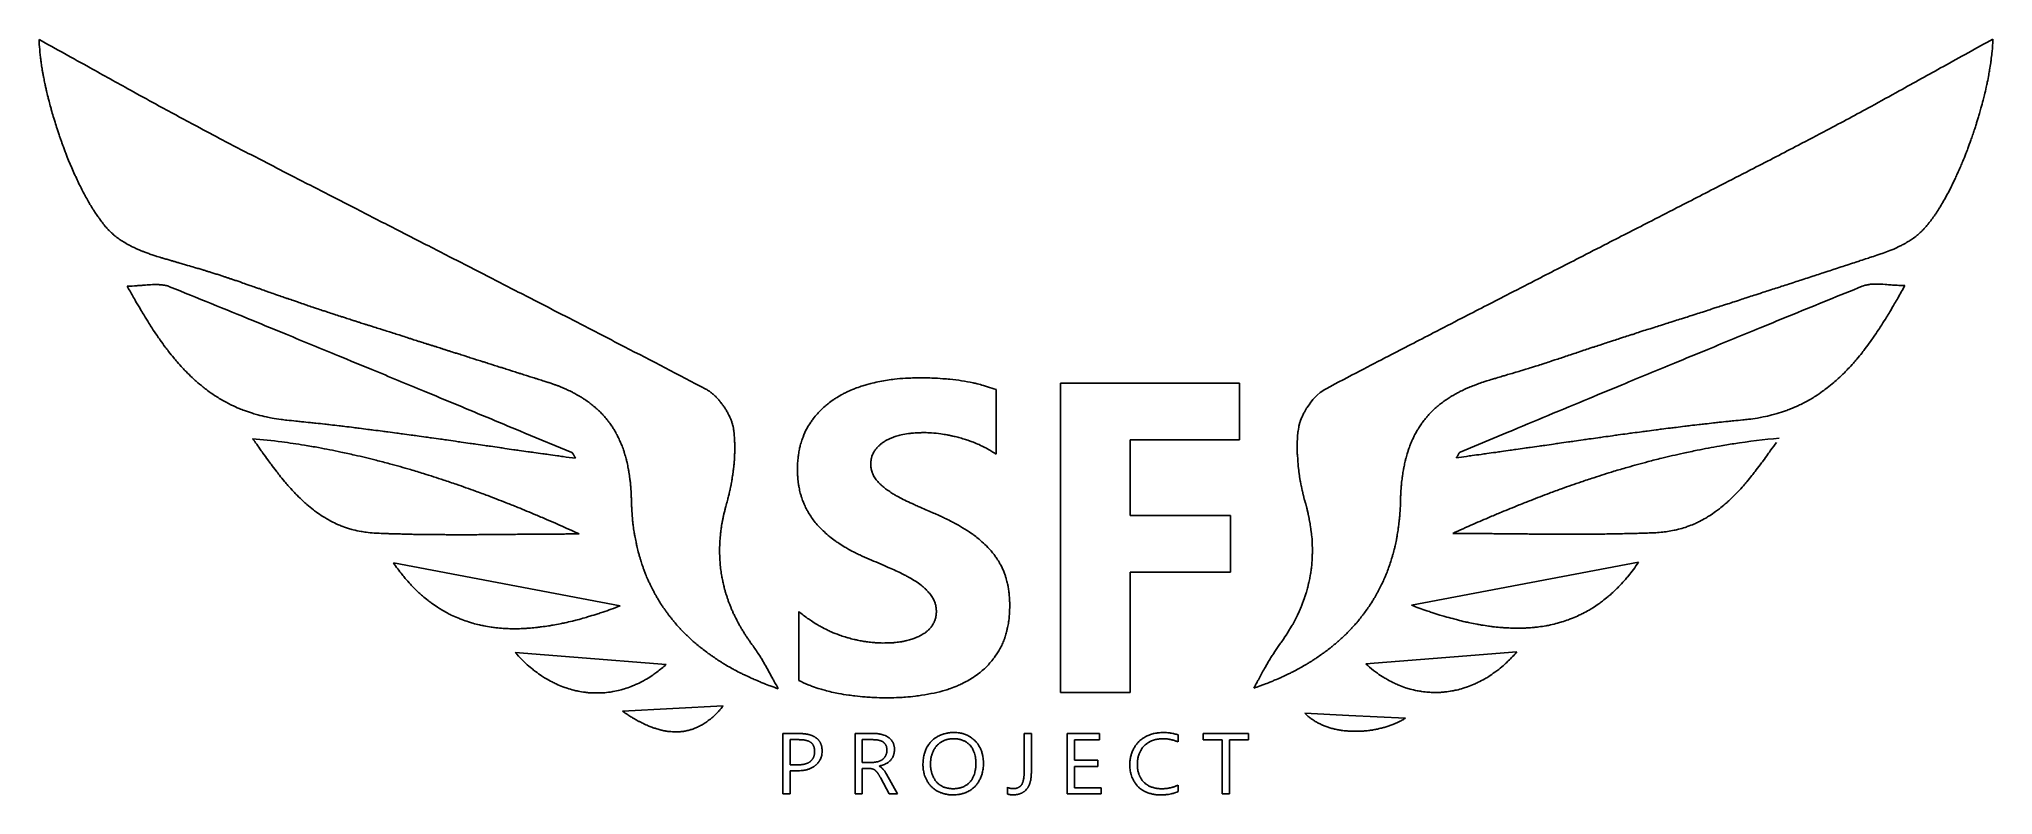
# Model space of a CAD drawing. Header units: millimetres. Extents: x 528.9 to 543.4, y 187.1 to 192.7.
import ezdxf

# ---------------------------------------------------------------- set-up
doc = ezdxf.new("R2010")
doc.units = ezdxf.units.MM
doc.layers.add('obrys', color=2, linetype='Continuous')

msp = doc.modelspace()

# ---------------------------------------------------------------- linework, layer by layer
at = {"layer": 'obrys'}
for p, q in [((536.023, 189.618), (536.023, 190.095)), ((536.5, 190.144), (536.5, 187.856)), ((537.823, 190.144), (536.5, 190.144)), ((537.823, 189.724), (537.823, 190.144)), ((532.885, 189.629), (532.536, 189.774)), ((537.015, 189.724), (537.823, 189.724)), ((537.015, 189.163), (537.015, 189.724)), ((539.804, 189.778), (539.455, 189.633)), ((537.757, 189.163), (537.015, 189.163)), ((537.757, 188.745), (537.757, 189.163)), ((533.243, 188.496), (531.565, 188.814)), ((540.775, 188.818), (539.097, 188.5)), ((537.015, 188.745), (537.757, 188.745)), ((537.015, 187.856), (537.015, 188.745)), ((534.563, 188.454), (534.563, 187.944)), ((532.898, 188.117), (532.465, 188.152)), ((533.582, 188.063), (532.898, 188.117)), ((539.411, 188.119), (538.758, 188.067)), ((539.875, 188.155), (539.411, 188.119)), ((536.5, 187.856), (537.015, 187.856)), ((534.005, 187.757), (533.258, 187.718)), ((538.633, 187.686), (538.308, 187.703)), ((539.051, 187.665), (538.633, 187.686)), ((534.445, 187.551), (534.445, 187.106)), ((534.573, 187.551), (534.445, 187.551)), ((534.499, 187.507), (534.563, 187.507)), ((534.499, 187.32), (534.499, 187.507)), ((534.98, 187.551), (534.98, 187.106)), ((535.123, 187.551), (534.98, 187.551)), ((535.033, 187.338), (535.033, 187.507)), ((535.033, 187.507), (535.113, 187.507)), ((536.23, 187.551), (536.23, 187.262)), ((536.284, 187.551), (536.23, 187.551)), ((536.284, 187.262), (536.284, 187.551)), ((536.549, 187.551), (536.549, 187.106)), ((536.789, 187.551), (536.549, 187.551)), ((536.603, 187.505), (536.789, 187.505)), ((536.603, 187.354), (536.603, 187.505)), ((536.789, 187.505), (536.789, 187.551)), ((537.369, 187.49), (537.369, 187.541)), ((537.554, 187.551), (537.554, 187.505)), ((537.89, 187.551), (537.554, 187.551)), ((537.554, 187.505), (537.695, 187.505)), ((537.695, 187.505), (537.695, 187.106)), ((537.749, 187.505), (537.89, 187.505)), ((537.749, 187.106), (537.749, 187.505)), ((537.89, 187.505), (537.89, 187.551)), ((535.106, 187.338), (535.033, 187.338)), ((536.775, 187.354), (536.603, 187.354)), ((536.775, 187.308), (536.775, 187.354)), ((534.556, 187.32), (534.499, 187.32)), ((534.499, 187.276), (534.559, 187.276)), ((534.499, 187.106), (534.499, 187.276)), ((535.033, 187.293), (535.081, 187.293)), ((535.033, 187.106), (535.033, 187.293)), ((535.157, 187.31), (535.157, 187.311)), ((535.169, 187.222), (535.232, 187.106)), ((535.294, 187.106), (535.212, 187.251)), ((536.603, 187.308), (536.775, 187.308)), ((536.603, 187.151), (536.603, 187.308)), ((534.445, 187.106), (534.499, 187.106)), ((534.98, 187.106), (535.033, 187.106)), ((535.232, 187.106), (535.294, 187.106)), ((536.106, 187.154), (536.106, 187.104)), ((536.549, 187.106), (536.801, 187.106)), ((536.801, 187.151), (536.603, 187.151)), ((536.801, 187.106), (536.801, 187.151)), ((537.369, 187.122), (537.369, 187.17)), ((537.695, 187.106), (537.749, 187.106))]:
    msp.add_line(p, q, dxfattribs=at)
for points in [[(538.465, 190.102), (538.455, 190.097), (538.45, 190.094), (538.426, 190.077), (538.421, 190.074), (538.398, 190.054), (538.394, 190.049), (538.372, 190.026), (538.367, 190.021), (538.347, 189.996), (538.343, 189.99), (538.324, 189.963), (538.32, 189.957), (538.304, 189.929), (538.3, 189.923), (538.286, 189.894), (538.284, 189.888), (538.283, 189.886), (538.273, 189.859), (538.272, 189.858), (538.27, 189.853), (538.263, 189.824), (538.262, 189.818), (538.257, 189.789), (538.256, 189.782), (538.253, 189.746), (538.253, 189.739), (538.251, 189.702), (538.251, 189.695), (538.251, 189.66), (538.251, 189.653), (538.251, 189.619), (538.252, 189.612), (538.254, 189.577), (538.254, 189.57), (538.257, 189.537), (538.258, 189.53), (538.262, 189.497), (538.263, 189.491), (538.263, 189.488), (538.267, 189.46), (538.267, 189.458), (538.268, 189.452), (538.273, 189.42), (538.275, 189.414), (538.28, 189.384), (538.282, 189.378), (538.288, 189.35), (538.289, 189.344), (538.295, 189.318), (538.296, 189.312), (538.303, 189.286), (538.304, 189.281), (538.311, 189.255), (538.313, 189.25), (538.321, 189.218), (538.323, 189.212), (538.324, 189.207), (538.331, 189.179), (538.331, 189.179), (538.332, 189.173), (538.339, 189.141), (538.34, 189.135), (538.346, 189.103), (538.347, 189.097), (538.347, 189.095), (538.351, 189.066), (538.352, 189.066), (538.352, 189.06), (538.356, 189.029), (538.357, 189.022), (538.36, 188.992), (538.36, 188.985), (538.362, 188.955), (538.362, 188.949), (538.363, 188.918), (538.363, 188.912), (538.363, 188.882), (538.362, 188.876), (538.361, 188.846), (538.361, 188.839), (538.359, 188.81), (538.358, 188.804), (538.355, 188.774), (538.354, 188.768), (538.35, 188.738), (538.349, 188.732), (538.344, 188.703), (538.343, 188.697), (538.336, 188.668), (538.335, 188.662), (538.328, 188.633), (538.326, 188.627), (538.318, 188.598), (538.316, 188.592), (538.307, 188.563), (538.305, 188.557), (538.305, 188.556), (538.295, 188.529), (538.295, 188.529), (538.293, 188.523), (538.282, 188.494), (538.279, 188.489), (538.267, 188.46), (538.265, 188.455), (538.252, 188.426), (538.249, 188.421), (538.235, 188.393), (538.232, 188.387), (538.217, 188.359), (538.213, 188.353), (538.197, 188.325), (538.194, 188.32), (538.177, 188.292), (538.173, 188.286), (538.155, 188.259), (538.151, 188.253), (538.149, 188.249), (538.132, 188.226), (538.132, 188.226), (538.128, 188.22), (538.115, 188.203)], [(532.902, 189.604), (532.902, 189.605), (532.902, 189.605), (532.902, 189.605), (532.902, 189.605), (532.902, 189.605), (532.902, 189.605), (532.902, 189.605), (532.901, 189.606), (532.901, 189.606), (532.901, 189.606), (532.901, 189.606), (532.901, 189.607), (532.901, 189.607), (532.901, 189.607), (532.901, 189.607), (532.9, 189.607), (532.9, 189.608), (532.9, 189.608), (532.9, 189.608), (532.9, 189.608), (532.9, 189.608), (532.9, 189.608), (532.9, 189.609), (532.9, 189.609), (532.9, 189.609), (532.9, 189.609), (532.899, 189.609), (532.899, 189.609), (532.899, 189.61), (532.899, 189.61), (532.899, 189.61), (532.899, 189.611), (532.899, 189.611), (532.898, 189.611), (532.898, 189.611), (532.898, 189.611), (532.898, 189.611), (532.898, 189.612), (532.898, 189.612), (532.898, 189.612), (532.898, 189.612), (532.898, 189.612), (532.897, 189.613), (532.897, 189.613), (532.897, 189.613), (532.897, 189.613), (532.897, 189.613), (532.897, 189.613), (532.897, 189.614), (532.897, 189.614), (532.897, 189.614), (532.896, 189.614), (532.896, 189.614), (532.896, 189.615), (532.896, 189.615), (532.896, 189.615), (532.896, 189.615), (532.896, 189.615), (532.896, 189.616), (532.896, 189.616), (532.895, 189.616), (532.895, 189.616), (532.895, 189.617), (532.895, 189.617), (532.895, 189.617), (532.895, 189.617), (532.895, 189.617), (532.895, 189.617), (532.894, 189.618), (532.894, 189.618), (532.894, 189.618), (532.894, 189.618), (532.894, 189.618), (532.894, 189.619), (532.894, 189.619), (532.894, 189.619), (532.894, 189.619), (532.894, 189.619), (532.893, 189.619), (532.893, 189.619), (532.893, 189.62), (532.893, 189.62), (532.893, 189.62), (532.893, 189.62), (532.893, 189.62), (532.893, 189.62), (532.893, 189.621), (532.892, 189.621), (532.892, 189.621), (532.892, 189.621), (532.892, 189.621), (532.892, 189.621), (532.892, 189.621), (532.892, 189.622), (532.892, 189.622), (532.892, 189.622), (532.892, 189.622), (532.891, 189.622), (532.891, 189.622), (532.891, 189.623), (532.891, 189.623), (532.891, 189.623), (532.891, 189.623), (532.891, 189.623), (532.891, 189.624), (532.89, 189.624), (532.89, 189.624), (532.89, 189.624), (532.89, 189.624), (532.89, 189.625), (532.89, 189.625), (532.89, 189.625), (532.89, 189.625), (532.889, 189.625), (532.889, 189.625), (532.889, 189.626), (532.889, 189.626), (532.889, 189.626), (532.889, 189.626), (532.889, 189.626), (532.889, 189.626), (532.888, 189.627), (532.888, 189.627), (532.888, 189.627), (532.888, 189.627), (532.888, 189.627), (532.888, 189.627), (532.888, 189.627), (532.888, 189.627), (532.887, 189.628), (532.887, 189.628), (532.887, 189.628), (532.887, 189.628), (532.887, 189.628), (532.887, 189.628), (532.887, 189.628), (532.887, 189.628), (532.886, 189.628), (532.886, 189.629), (532.886, 189.629), (532.886, 189.629), (532.886, 189.629), (532.886, 189.629), (532.886, 189.629), (532.886, 189.629), (532.886, 189.629), (532.886, 189.629), (532.886, 189.629), (532.885, 189.629), (532.885, 189.629), (532.885, 189.629), (532.885, 189.629)], [(539.455, 189.633), (539.455, 189.633), (539.455, 189.633), (539.455, 189.633), (539.455, 189.633), (539.455, 189.633), (539.454, 189.633), (539.454, 189.633), (539.454, 189.633), (539.454, 189.633), (539.454, 189.633), (539.454, 189.633), (539.454, 189.633), (539.454, 189.632), (539.454, 189.632), (539.454, 189.632), (539.453, 189.632), (539.453, 189.632), (539.453, 189.632), (539.453, 189.632), (539.453, 189.632), (539.453, 189.632), (539.453, 189.632), (539.453, 189.631), (539.453, 189.631), (539.452, 189.631), (539.452, 189.631), (539.452, 189.631), (539.452, 189.631), (539.452, 189.631), (539.452, 189.63), (539.452, 189.63), (539.452, 189.63), (539.451, 189.63), (539.451, 189.63), (539.451, 189.63), (539.451, 189.63), (539.451, 189.629), (539.451, 189.629), (539.451, 189.629), (539.451, 189.629), (539.45, 189.629), (539.45, 189.628), (539.45, 189.628), (539.45, 189.628), (539.45, 189.628), (539.45, 189.628), (539.45, 189.628), (539.45, 189.628), (539.45, 189.627), (539.45, 189.627), (539.449, 189.627), (539.449, 189.627), (539.449, 189.627), (539.449, 189.627), (539.449, 189.627), (539.449, 189.627), (539.449, 189.626), (539.449, 189.626), (539.448, 189.626), (539.448, 189.626), (539.448, 189.625), (539.448, 189.625), (539.448, 189.625), (539.448, 189.625), (539.448, 189.624), (539.448, 189.624), (539.447, 189.624), (539.447, 189.624), (539.447, 189.623), (539.447, 189.623), (539.447, 189.623), (539.447, 189.623), (539.446, 189.623), (539.446, 189.622), (539.446, 189.622), (539.446, 189.622), (539.446, 189.622), (539.446, 189.622), (539.446, 189.622), (539.446, 189.621), (539.446, 189.621), (539.445, 189.621), (539.445, 189.621), (539.445, 189.621), (539.445, 189.621), (539.445, 189.62), (539.445, 189.62), (539.445, 189.62), (539.445, 189.62), (539.445, 189.62), (539.444, 189.619), (539.444, 189.619), (539.444, 189.619), (539.444, 189.619), (539.444, 189.618), (539.444, 189.618), (539.444, 189.618), (539.444, 189.618), (539.444, 189.618), (539.443, 189.618), (539.443, 189.618), (539.443, 189.617), (539.443, 189.617), (539.443, 189.617), (539.443, 189.617), (539.443, 189.617), (539.443, 189.616), (539.442, 189.616), (539.442, 189.616), (539.442, 189.616), (539.442, 189.616), (539.442, 189.615), (539.442, 189.615), (539.442, 189.615), (539.442, 189.615), (539.442, 189.615), (539.442, 189.614), (539.441, 189.614), (539.441, 189.614), (539.441, 189.614), (539.441, 189.614), (539.441, 189.613), (539.441, 189.613), (539.441, 189.613), (539.441, 189.613), (539.441, 189.613), (539.441, 189.613), (539.44, 189.613), (539.44, 189.612), (539.44, 189.612), (539.44, 189.612), (539.44, 189.612), (539.44, 189.612), (539.44, 189.611), (539.44, 189.611), (539.439, 189.611), (539.439, 189.611), (539.439, 189.61), (539.439, 189.61), (539.439, 189.61), (539.439, 189.61), (539.439, 189.61), (539.439, 189.61), (539.439, 189.61), (539.439, 189.609), (539.438, 189.609), (539.438, 189.609), (539.438, 189.609), (539.438, 189.609), (539.438, 189.608), (539.438, 189.608), (539.438, 189.608)]]:
    msp.add_lwpolyline(points, dxfattribs=at)
for points, knots in [([(528.943, 192.684), (528.944, 192.659), (528.946, 192.627), (528.95, 192.581), (528.954, 192.551), (528.958, 192.515), (528.963, 192.483), (528.968, 192.452), (528.973, 192.426), (528.977, 192.402), (528.982, 192.38), (528.986, 192.358), (528.992, 192.333), (528.999, 192.299), (529.008, 192.264), (529.018, 192.223), (529.028, 192.187), (529.039, 192.145), (529.05, 192.109), (529.063, 192.067), (529.074, 192.03), (529.086, 191.994), (529.096, 191.964), (529.106, 191.938), (529.114, 191.913), (529.124, 191.888), (529.134, 191.86), (529.149, 191.822), (529.164, 191.784), (529.182, 191.741), (529.198, 191.705), (529.216, 191.665), (529.232, 191.63), (529.251, 191.592), (529.267, 191.56), (529.287, 191.524), (529.303, 191.494), (529.322, 191.461), (529.339, 191.434), (529.358, 191.404), (529.375, 191.379), (529.395, 191.352), (529.411, 191.33), (529.43, 191.306), (529.447, 191.286), (529.469, 191.264), (529.489, 191.245), (529.515, 191.223), (529.54, 191.205), (529.572, 191.185), (529.601, 191.168), (529.632, 191.152), (529.658, 191.14), (529.682, 191.129), (529.705, 191.12), (529.728, 191.11), (529.756, 191.1), (529.785, 191.09), (529.813, 191.081), (529.837, 191.074), (529.861, 191.066), (529.884, 191.06), (529.907, 191.053), (529.929, 191.047), (529.953, 191.04), (529.98, 191.032), (530.01, 191.023), (530.048, 191.012), (530.087, 191.001), (530.124, 190.99), (530.152, 190.982), (530.176, 190.974), (530.199, 190.967), (530.225, 190.959), (530.252, 190.95), (530.281, 190.941), (530.307, 190.932), (530.33, 190.925), (530.352, 190.917), (530.376, 190.909), (530.402, 190.901), (530.435, 190.889), (530.468, 190.878), (530.507, 190.864), (530.54, 190.853), (530.578, 190.84), (530.611, 190.828), (530.648, 190.815), (530.681, 190.803), (530.719, 190.79), (530.751, 190.779), (530.789, 190.766), (530.821, 190.755), (530.859, 190.742), (530.891, 190.73), (530.929, 190.718), (530.962, 190.706), (531, 190.694), (531.033, 190.683), (531.071, 190.67), (531.104, 190.659), (531.142, 190.647), (531.176, 190.636), (531.214, 190.624), (531.247, 190.613), (531.279, 190.603), (531.304, 190.595), (531.326, 190.588), (531.347, 190.581), (531.37, 190.574), (531.395, 190.566), (531.428, 190.556), (531.46, 190.545), (531.498, 190.533), (531.531, 190.523), (531.569, 190.511), (531.601, 190.501), (531.639, 190.489), (531.671, 190.478), (531.708, 190.466), (531.74, 190.456), (531.777, 190.444), (531.809, 190.434), (531.84, 190.424), (531.865, 190.417), (531.887, 190.41), (531.908, 190.403), (531.928, 190.396), (531.952, 190.389), (531.982, 190.379), (532.013, 190.369), (532.05, 190.358), (532.081, 190.348), (532.117, 190.336), (532.148, 190.326), (532.184, 190.315), (532.215, 190.305), (532.251, 190.294), (532.281, 190.284), (532.317, 190.272), (532.348, 190.263), (532.383, 190.252), (532.414, 190.242), (532.449, 190.231), (532.48, 190.221), (532.515, 190.21), (532.545, 190.2), (532.58, 190.189), (532.61, 190.18), (532.645, 190.169), (532.676, 190.159), (532.708, 190.149), (532.734, 190.14), (532.758, 190.132), (532.78, 190.124), (532.801, 190.115), (532.824, 190.106), (532.854, 190.092), (532.884, 190.078), (532.917, 190.06), (532.945, 190.045), (532.975, 190.025), (533.001, 190.008), (533.029, 189.987), (533.052, 189.968), (533.078, 189.945), (533.099, 189.925), (533.122, 189.9), (533.141, 189.878), (533.162, 189.851), (533.178, 189.828), (533.197, 189.799), (533.211, 189.773), (533.227, 189.743), (533.24, 189.715), (533.254, 189.683), (533.265, 189.654), (533.276, 189.619), (533.285, 189.588), (533.294, 189.55), (533.301, 189.518), (533.308, 189.478), (533.313, 189.443), (533.317, 189.408), (533.32, 189.381), (533.321, 189.356), (533.323, 189.332), (533.324, 189.305), (533.325, 189.276), (533.326, 189.246), (533.327, 189.218), (533.329, 189.194), (533.33, 189.17), (533.332, 189.145), (533.335, 189.118), (533.339, 189.083), (533.344, 189.048), (533.351, 189.008), (533.358, 188.974), (533.366, 188.934), (533.374, 188.901), (533.383, 188.869), (533.39, 188.845), (533.397, 188.824), (533.403, 188.803), (533.411, 188.781), (533.42, 188.757), (533.431, 188.726), (533.444, 188.696), (533.457, 188.667), (533.468, 188.644), (533.478, 188.624), (533.488, 188.605), (533.499, 188.585), (533.511, 188.564), (533.527, 188.536), (533.544, 188.508), (533.562, 188.482), (533.577, 188.461), (533.59, 188.442), (533.603, 188.425), (533.617, 188.408), (533.632, 188.389), (533.651, 188.366), (533.672, 188.342), (533.697, 188.315), (533.719, 188.293), (533.746, 188.267), (533.769, 188.245), (533.797, 188.22), (533.822, 188.199), (533.852, 188.176), (533.878, 188.156), (533.904, 188.137), (533.924, 188.123), (533.943, 188.11), (533.961, 188.098), (533.981, 188.085), (534.003, 188.071), (534.032, 188.054), (534.062, 188.036), (534.098, 188.017), (534.129, 188.001), (534.167, 187.982), (534.199, 187.967), (534.238, 187.95), (534.272, 187.935), (534.312, 187.919), (534.356, 187.902), (534.391, 187.89), (534.411, 187.883)], [0, 0, 0, 0, 0.009069, 0.012165, 0.017165, 0.020447, 0.025724, 0.029172, 0.032439, 0.035489, 0.038049, 0.040833, 0.044031, 0.047755, 0.053683, 0.05752, 0.06361, 0.067539, 0.073735, 0.077708, 0.083978, 0.088009, 0.092116, 0.095595, 0.098641, 0.101675, 0.105587, 0.109963, 0.116697, 0.120904, 0.127371, 0.131415, 0.137618, 0.141486, 0.147401, 0.151076, 0.156676, 0.160143, 0.1654, 0.16864, 0.173555, 0.17658, 0.181088, 0.183815, 0.188061, 0.1908, 0.19537, 0.19847, 0.203543, 0.206917, 0.212445, 0.216125, 0.219837, 0.223168, 0.226021, 0.228937, 0.232667, 0.236932, 0.240651, 0.243424, 0.246491, 0.250128, 0.252213, 0.255466, 0.258562, 0.261731, 0.265875, 0.270161, 0.276775, 0.280921, 0.284631, 0.287589, 0.290431, 0.293667, 0.297464, 0.301343, 0.304801, 0.307784, 0.310484, 0.31358, 0.317044, 0.320772, 0.326577, 0.330256, 0.335993, 0.339635, 0.345324, 0.348941, 0.354599, 0.358201, 0.363844, 0.367441, 0.373084, 0.376687, 0.382345, 0.385961, 0.391638, 0.395265, 0.400957, 0.404592, 0.410294, 0.413933, 0.419639, 0.423279, 0.428982, 0.432618, 0.435842, 0.438702, 0.441285, 0.444276, 0.447618, 0.451233, 0.456889, 0.460487, 0.466113, 0.469691, 0.475282, 0.478836, 0.48439, 0.48792, 0.493438, 0.496946, 0.502431, 0.50592, 0.509127, 0.512088, 0.514558, 0.517305, 0.520274, 0.523728, 0.529131, 0.53257, 0.53795, 0.541373, 0.546728, 0.550137, 0.555469, 0.558864, 0.564174, 0.567553, 0.572836, 0.576197, 0.58146, 0.584814, 0.590071, 0.593421, 0.598635, 0.601932, 0.607074, 0.610347, 0.615702, 0.619284, 0.622806, 0.625997, 0.62867, 0.631448, 0.63453, 0.63808, 0.643527, 0.64693, 0.652162, 0.655434, 0.660483, 0.663653, 0.668563, 0.671659, 0.676476, 0.679528, 0.684303, 0.687344, 0.692126, 0.695189, 0.700029, 0.703145, 0.708093, 0.711293, 0.716395, 0.719707, 0.725006, 0.728456, 0.73399, 0.737602, 0.743403, 0.747194, 0.750676, 0.753684, 0.756543, 0.759767, 0.763585, 0.767544, 0.771024, 0.773932, 0.776637, 0.779773, 0.783328, 0.787067, 0.792873, 0.796542, 0.802248, 0.805859, 0.811478, 0.815037, 0.818148, 0.820963, 0.823465, 0.826404, 0.829584, 0.833065, 0.838502, 0.841957, 0.844989, 0.847799, 0.850247, 0.853112, 0.856183, 0.859614, 0.864991, 0.868421, 0.871569, 0.874505, 0.876963, 0.879707, 0.882594, 0.885938, 0.891129, 0.894425, 0.899627, 0.902968, 0.908236, 0.911614, 0.916944, 0.920367, 0.925775, 0.92925, 0.93228, 0.935073, 0.937589, 0.940567, 0.943868, 0.947466, 0.953161, 0.956828, 0.962635, 0.966376, 0.972304, 0.976124, 0.982179, 0.986083, 0.992271, 1, 1, 1, 1]), ([(533.875, 190.099), (533.675, 190.204), (533.41, 190.342), (533.043, 190.531), (532.813, 190.65), (532.546, 190.787), (532.317, 190.905), (532.052, 191.041), (531.824, 191.158), (531.56, 191.293), (531.331, 191.41), (531.065, 191.547), (530.835, 191.665), (530.568, 191.803), (530.338, 191.921), (530.073, 192.062), (529.845, 192.185), (529.582, 192.33), (529.294, 192.49), (529.069, 192.615), (528.943, 192.684)], [0, 0, 0, 0, 0.121772, 0.16101, 0.222432, 0.261528, 0.322558, 0.361306, 0.421885, 0.460467, 0.521269, 0.560269, 0.62151, 0.660597, 0.721904, 0.76104, 0.82237, 0.861421, 0.922658, 1, 1, 1, 1]), ([(537.929, 187.887), (537.945, 187.892), (537.97, 187.901), (538.009, 187.916), (538.043, 187.929), (538.081, 187.945), (538.114, 187.959), (538.151, 187.975), (538.182, 187.99), (538.218, 188.008), (538.248, 188.024), (538.282, 188.043), (538.311, 188.059), (538.344, 188.079), (538.371, 188.096), (538.403, 188.117), (538.429, 188.136), (538.459, 188.157), (538.484, 188.176), (538.513, 188.199), (538.537, 188.219), (538.564, 188.243), (538.587, 188.264), (538.613, 188.288), (538.634, 188.31), (538.659, 188.336), (538.679, 188.358), (538.702, 188.385), (538.722, 188.41), (538.744, 188.439), (538.763, 188.465), (538.785, 188.495), (538.802, 188.522), (538.821, 188.554), (538.837, 188.582), (538.855, 188.614), (538.87, 188.643), (538.886, 188.677), (538.899, 188.706), (538.913, 188.741), (538.925, 188.771), (538.937, 188.807), (538.947, 188.839), (538.958, 188.875), (538.967, 188.907), (538.976, 188.945), (538.983, 188.978), (538.99, 189.017), (538.996, 189.051), (539.001, 189.09), (539.005, 189.125), (539.009, 189.166), (539.012, 189.201), (539.014, 189.243), (539.015, 189.279), (539.016, 189.32), (539.018, 189.355), (539.021, 189.394), (539.025, 189.428), (539.03, 189.465), (539.035, 189.497), (539.042, 189.532), (539.048, 189.562), (539.057, 189.596), (539.065, 189.624), (539.075, 189.656), (539.085, 189.683), (539.097, 189.713), (539.109, 189.738), (539.123, 189.766), (539.136, 189.79), (539.152, 189.817), (539.167, 189.839), (539.185, 189.864), (539.202, 189.884), (539.222, 189.908), (539.24, 189.927), (539.262, 189.949), (539.282, 189.967), (539.307, 189.987), (539.329, 190.004), (539.355, 190.023), (539.379, 190.038), (539.407, 190.055), (539.433, 190.07), (539.464, 190.085), (539.491, 190.098), (539.524, 190.113), (539.554, 190.125), (539.589, 190.138), (539.62, 190.149), (539.658, 190.161), (539.69, 190.171), (539.729, 190.182), (539.762, 190.192), (539.801, 190.204), (539.835, 190.214), (539.873, 190.225), (539.907, 190.235), (539.946, 190.247), (539.979, 190.257), (540.018, 190.269), (540.051, 190.28), (540.09, 190.292), (540.123, 190.303), (540.161, 190.316), (540.194, 190.327), (540.233, 190.34), (540.266, 190.351), (540.305, 190.363), (540.338, 190.375), (540.377, 190.388), (540.41, 190.399), (540.449, 190.412), (540.483, 190.423), (540.522, 190.436), (540.556, 190.447), (540.596, 190.46), (540.63, 190.471), (540.67, 190.484), (540.705, 190.495), (540.745, 190.508), (540.78, 190.52), (540.821, 190.533), (540.856, 190.544), (540.897, 190.557), (540.933, 190.568), (540.974, 190.581), (541.009, 190.592), (541.051, 190.606), (541.087, 190.617), (541.128, 190.63), (541.164, 190.642), (541.206, 190.655), (541.242, 190.667), (541.284, 190.68), (541.32, 190.692), (541.362, 190.706), (541.399, 190.717), (541.441, 190.731), (541.478, 190.743), (541.52, 190.757), (541.557, 190.769), (541.6, 190.783), (541.637, 190.795), (541.68, 190.809), (541.717, 190.821), (541.761, 190.835), (541.798, 190.847), (541.842, 190.861), (541.879, 190.873), (541.923, 190.888), (541.961, 190.9), (542.005, 190.914), (542.043, 190.927), (542.088, 190.941), (542.126, 190.954), (542.171, 190.968), (542.209, 190.981), (542.254, 190.996), (542.293, 191.008), (542.338, 191.023), (542.377, 191.036), (542.422, 191.051), (542.462, 191.064), (542.507, 191.078), (542.546, 191.091), (542.591, 191.106), (542.628, 191.12), (542.668, 191.137), (542.701, 191.152), (542.737, 191.171), (542.766, 191.187), (542.798, 191.207), (542.823, 191.225), (542.849, 191.247), (542.87, 191.266), (542.893, 191.29), (542.912, 191.312), (542.934, 191.34), (542.953, 191.366), (542.976, 191.398), (542.995, 191.427), (543.017, 191.464), (543.036, 191.496), (543.058, 191.536), (543.077, 191.572), (543.099, 191.615), (543.117, 191.654), (543.138, 191.7), (543.157, 191.741), (543.177, 191.791), (543.195, 191.834), (543.214, 191.886), (543.231, 191.932), (543.247, 191.977), (543.259, 192.013), (543.27, 192.046), (543.279, 192.076), (543.288, 192.106), (543.298, 192.14), (543.311, 192.184), (543.323, 192.229), (543.336, 192.281), (543.346, 192.325), (543.357, 192.375), (543.365, 192.417), (543.374, 192.466), (543.38, 192.506), (543.386, 192.552), (543.391, 192.59), (543.395, 192.637), (543.396, 192.667), (543.397, 192.688)], [0, 0, 0, 0, 0.006094, 0.009916, 0.015845, 0.019587, 0.025394, 0.029059, 0.034748, 0.038341, 0.04392, 0.047444, 0.052919, 0.05638, 0.061758, 0.065159, 0.070449, 0.073796, 0.079006, 0.082304, 0.08744, 0.090695, 0.095773, 0.098996, 0.104013, 0.107189, 0.112163, 0.115355, 0.120497, 0.123866, 0.129145, 0.132504, 0.137764, 0.141117, 0.146379, 0.149738, 0.155013, 0.158385, 0.163688, 0.167082, 0.172426, 0.17585, 0.181247, 0.184708, 0.190171, 0.193679, 0.19922, 0.202781, 0.20841, 0.212031, 0.21776, 0.221449, 0.227292, 0.231055, 0.236951, 0.240697, 0.24645, 0.250036, 0.255527, 0.258947, 0.264192, 0.267464, 0.27249, 0.27563, 0.280461, 0.283486, 0.288154, 0.291084, 0.29562, 0.298477, 0.302916, 0.305723, 0.310103, 0.312884, 0.317242, 0.320023, 0.324398, 0.327202, 0.331634, 0.334486, 0.33901, 0.341933, 0.346585, 0.349599, 0.354411, 0.357537, 0.362536, 0.365791, 0.371006, 0.374406, 0.379852, 0.383395, 0.389017, 0.39264, 0.398354, 0.402018, 0.407775, 0.411451, 0.417208, 0.420875, 0.426615, 0.430272, 0.436001, 0.439654, 0.445382, 0.449037, 0.454771, 0.458433, 0.464182, 0.467855, 0.473627, 0.477317, 0.48312, 0.486832, 0.492675, 0.496415, 0.502303, 0.506074, 0.51201, 0.515811, 0.521792, 0.525621, 0.531645, 0.535501, 0.541566, 0.545448, 0.551551, 0.555455, 0.561593, 0.565519, 0.571689, 0.575634, 0.581832, 0.585795, 0.592022, 0.596003, 0.602261, 0.606262, 0.612551, 0.616574, 0.622897, 0.626942, 0.633301, 0.637369, 0.643764, 0.647855, 0.654288, 0.658403, 0.664873, 0.669011, 0.675519, 0.679683, 0.686229, 0.690417, 0.697002, 0.701214, 0.707839, 0.712077, 0.718741, 0.723005, 0.729709, 0.733997, 0.740742, 0.74506, 0.751852, 0.756199, 0.762968, 0.76724, 0.773713, 0.777686, 0.783659, 0.787308, 0.79279, 0.796137, 0.801168, 0.804241, 0.808934, 0.811876, 0.816669, 0.819866, 0.825137, 0.828663, 0.834427, 0.838254, 0.844478, 0.84859, 0.855243, 0.859617, 0.866663, 0.871276, 0.878677, 0.883505, 0.891228, 0.896249, 0.904209, 0.90933, 0.914198, 0.918529, 0.922146, 0.926007, 0.930296, 0.935269, 0.942954, 0.947784, 0.955216, 0.959864, 0.96698, 0.971408, 0.978149, 0.982318, 0.988623, 0.992496, 1, 1, 1, 1]), ([(543.397, 192.688), (543.275, 192.62), (543.044, 192.493), (542.744, 192.326), (542.457, 192.168), (542.208, 192.034), (541.918, 191.882), (541.666, 191.752), (541.375, 191.602), (541.124, 191.473), (540.834, 191.324), (540.585, 191.197), (540.297, 191.049), (540.048, 190.922), (539.759, 190.773), (539.508, 190.644), (539.217, 190.494), (538.966, 190.364), (538.702, 190.227), (538.548, 190.146), (538.465, 190.102)], [0, 0, 0, 0, 0.075189, 0.142114, 0.184779, 0.251744, 0.294459, 0.361402, 0.404105, 0.470882, 0.513324, 0.579529, 0.621595, 0.687778, 0.730185, 0.796926, 0.83964, 0.906597, 0.949269, 1, 1, 1, 1]), ([(529.807, 190.872), (529.79, 190.872), (529.765, 190.871), (529.726, 190.868), (529.697, 190.866), (529.651, 190.862), (529.619, 190.86), (529.595, 190.86)], [0, 0, 0, 0, 0.24531, 0.35856, 0.54196, 0.662486, 1, 1, 1, 1]), ([(529.595, 190.86), (529.609, 190.835), (529.63, 190.797), (529.664, 190.738), (529.692, 190.691), (529.724, 190.638), (529.751, 190.593), (529.783, 190.543), (529.811, 190.502), (529.843, 190.455), (529.872, 190.416), (529.905, 190.372), (529.934, 190.335), (529.969, 190.295), (529.999, 190.261), (530.036, 190.222), (530.07, 190.189), (530.111, 190.151), (530.15, 190.119), (530.195, 190.084), (530.235, 190.056), (530.282, 190.026), (530.324, 190.003), (530.373, 189.977), (530.417, 189.958), (530.469, 189.937), (530.515, 189.922), (530.569, 189.906), (530.617, 189.894), (530.675, 189.883), (530.725, 189.875), (530.784, 189.868), (530.835, 189.863), (530.893, 189.857), (530.942, 189.852), (530.999, 189.846), (531.049, 189.841), (531.106, 189.834), (531.155, 189.828), (531.212, 189.822), (531.262, 189.816), (531.319, 189.808), (531.368, 189.802), (531.426, 189.795), (531.475, 189.788), (531.532, 189.781), (531.582, 189.774), (531.639, 189.767), (531.689, 189.76), (531.747, 189.752), (531.797, 189.745), (531.855, 189.737), (531.906, 189.73), (531.964, 189.722), (532.015, 189.714), (532.074, 189.706), (532.124, 189.699), (532.183, 189.69), (532.233, 189.683), (532.291, 189.675), (532.34, 189.668), (532.397, 189.659), (532.446, 189.652), (532.504, 189.644), (532.553, 189.637), (532.611, 189.629), (532.661, 189.622), (532.719, 189.614), (532.769, 189.607), (532.836, 189.597), (532.881, 189.591), (532.912, 189.587)], [0, 0, 0, 0, 0.022425, 0.03491, 0.054041, 0.065964, 0.084258, 0.095675, 0.113207, 0.12416, 0.141029, 0.151605, 0.167933, 0.178178, 0.194005, 0.204, 0.220572, 0.231679, 0.24913, 0.26012, 0.277137, 0.287883, 0.304646, 0.315294, 0.332018, 0.342717, 0.359634, 0.370528, 0.387861, 0.399095, 0.41699, 0.428525, 0.446356, 0.457527, 0.474896, 0.485903, 0.503181, 0.514225, 0.531588, 0.54269, 0.560111, 0.57123, 0.588649, 0.599752, 0.617159, 0.628264, 0.645704, 0.65685, 0.674385, 0.685611, 0.703294, 0.714625, 0.732448, 0.74385, 0.76174, 0.773155, 0.791025, 0.802403, 0.82014, 0.83137, 0.848842, 0.85991, 0.877317, 0.88846, 0.905999, 0.91723, 0.934884, 0.946173, 0.963888, 0.975197, 1, 1, 1, 1]), ([(529.909, 190.856), (529.904, 190.858), (529.896, 190.861), (529.883, 190.865), (529.872, 190.867), (529.859, 190.869), (529.847, 190.87), (529.829, 190.872), (529.817, 190.872), (529.807, 190.872)], [0, 0, 0, 0, 0.167463, 0.251515, 0.388868, 0.480263, 0.630974, 0.732046, 1, 1, 1, 1]), ([(532.536, 189.774), (532.37, 189.843), (532.121, 189.947), (531.745, 190.103), (531.452, 190.224), (531.112, 190.364), (530.818, 190.485), (530.402, 190.656), (530.114, 190.773), (529.909, 190.856)], [0, 0, 0, 0, 0.190608, 0.283896, 0.430729, 0.524711, 0.672205, 0.766335, 1, 1, 1, 1]), ([(539.428, 189.591), (539.453, 189.594), (539.492, 189.6), (539.552, 189.608), (539.603, 189.615), (539.661, 189.623), (539.711, 189.63), (539.769, 189.638), (539.818, 189.645), (539.876, 189.654), (539.925, 189.661), (539.982, 189.669), (540.032, 189.676), (540.089, 189.684), (540.139, 189.691), (540.198, 189.7), (540.248, 189.707), (540.307, 189.715), (540.358, 189.723), (540.416, 189.731), (540.467, 189.738), (540.525, 189.746), (540.575, 189.753), (540.633, 189.761), (540.683, 189.768), (540.741, 189.776), (540.79, 189.782), (540.847, 189.79), (540.897, 189.796), (540.954, 189.804), (541.003, 189.81), (541.061, 189.817), (541.11, 189.823), (541.167, 189.83), (541.216, 189.836), (541.274, 189.842), (541.323, 189.848), (541.38, 189.854), (541.43, 189.859), (541.488, 189.865), (541.538, 189.87), (541.597, 189.876), (541.647, 189.883), (541.705, 189.894), (541.754, 189.905), (541.809, 189.92), (541.855, 189.935), (541.907, 189.955), (541.951, 189.974), (542.001, 189.998), (542.043, 190.021), (542.091, 190.05), (542.131, 190.078), (542.177, 190.112), (542.215, 190.143), (542.258, 190.181), (542.292, 190.214), (542.33, 190.253), (542.361, 190.286), (542.395, 190.326), (542.425, 190.362), (542.458, 190.406), (542.486, 190.444), (542.519, 190.49), (542.547, 190.532), (542.579, 190.581), (542.607, 190.625), (542.639, 190.678), (542.666, 190.725), (542.703, 190.789), (542.728, 190.833), (542.745, 190.864)], [0, 0, 0, 0, 0.019916, 0.031225, 0.048945, 0.060239, 0.077908, 0.089151, 0.106713, 0.117871, 0.135299, 0.146376, 0.163812, 0.174998, 0.192682, 0.204048, 0.221903, 0.233313, 0.251201, 0.262608, 0.280452, 0.291803, 0.309525, 0.320779, 0.338355, 0.349525, 0.366993, 0.37811, 0.395518, 0.406612, 0.424, 0.435089, 0.452468, 0.463549, 0.480922, 0.492005, 0.509399, 0.520502, 0.537875, 0.548947, 0.566624, 0.578096, 0.596, 0.607302, 0.624725, 0.635666, 0.652638, 0.663361, 0.680101, 0.690748, 0.707489, 0.718211, 0.735162, 0.746086, 0.763523, 0.774769, 0.791528, 0.801652, 0.817448, 0.827624, 0.843857, 0.854383, 0.871155, 0.882036, 0.899448, 0.910784, 0.928944, 0.940779, 0.959762, 0.972149, 1, 1, 1, 1]), ([(542.431, 190.86), (542.261, 190.791), (542.01, 190.689), (541.629, 190.533), (541.335, 190.412), (540.995, 190.272), (540.702, 190.151), (540.29, 189.98), (540.006, 189.862), (539.804, 189.778)], [0, 0, 0, 0, 0.193016, 0.287116, 0.434637, 0.52868, 0.675684, 0.769126, 1, 1, 1, 1]), ([(542.533, 190.876), (542.525, 190.876), (542.514, 190.876), (542.497, 190.875), (542.485, 190.873), (542.472, 190.871), (542.461, 190.869), (542.447, 190.866), (542.437, 190.862), (542.431, 190.86)], [0, 0, 0, 0, 0.222908, 0.325817, 0.479141, 0.571999, 0.711345, 0.79645, 1, 1, 1, 1]), ([(542.745, 190.864), (542.726, 190.864), (542.699, 190.866), (542.658, 190.868), (542.629, 190.871), (542.585, 190.874), (542.555, 190.876), (542.533, 190.876)], [0, 0, 0, 0, 0.270193, 0.385726, 0.570311, 0.689689, 1, 1, 1, 1]), ([(534.225, 188.199), (534.219, 188.207), (534.21, 188.219), (534.196, 188.239), (534.186, 188.254), (534.174, 188.272), (534.164, 188.287), (534.155, 188.303), (534.147, 188.314), (534.141, 188.325), (534.135, 188.335), (534.129, 188.346), (534.122, 188.357), (534.114, 188.372), (534.106, 188.388), (534.097, 188.406), (534.089, 188.422), (534.08, 188.44), (534.073, 188.456), (534.065, 188.474), (534.059, 188.49), (534.051, 188.508), (534.045, 188.524), (534.039, 188.543), (534.033, 188.559), (534.027, 188.577), (534.022, 188.593), (534.017, 188.612), (534.012, 188.628), (534.008, 188.647), (534.004, 188.663), (534, 188.682), (533.997, 188.698), (533.993, 188.717), (533.99, 188.734), (533.988, 188.753), (533.985, 188.769), (533.983, 188.788), (533.982, 188.805), (533.98, 188.824), (533.979, 188.841), (533.978, 188.86), (533.978, 188.877), (533.977, 188.897), (533.977, 188.914), (533.978, 188.933), (533.978, 188.95), (533.979, 188.97), (533.981, 188.987), (533.982, 189.007), (533.984, 189.024), (533.986, 189.044), (533.988, 189.061), (533.991, 189.081), (533.994, 189.099), (533.998, 189.119), (534.001, 189.137), (534.005, 189.157), (534.009, 189.175), (534.014, 189.195), (534.019, 189.213), (534.024, 189.233), (534.028, 189.249), (534.033, 189.267), (534.037, 189.282), (534.041, 189.299), (534.045, 189.313), (534.049, 189.33), (534.053, 189.346), (534.056, 189.364), (534.06, 189.38), (534.064, 189.399), (534.067, 189.416), (534.07, 189.436), (534.073, 189.454), (534.076, 189.474), (534.078, 189.493), (534.081, 189.514), (534.083, 189.532), (534.085, 189.551), (534.086, 189.565), (534.087, 189.578), (534.087, 189.59), (534.088, 189.603), (534.089, 189.618), (534.089, 189.636), (534.09, 189.656), (534.09, 189.679), (534.089, 189.698), (534.088, 189.721), (534.087, 189.741), (534.085, 189.763), (534.084, 189.782), (534.081, 189.803), (534.078, 189.819), (534.073, 189.838), (534.068, 189.854), (534.061, 189.873), (534.054, 189.889), (534.045, 189.908), (534.037, 189.925), (534.027, 189.943), (534.017, 189.959), (534.005, 189.976), (533.994, 189.991), (533.981, 190.008), (533.969, 190.022), (533.955, 190.037), (533.943, 190.049), (533.928, 190.062), (533.915, 190.073), (533.897, 190.086), (533.884, 190.094), (533.875, 190.099)], [0, 0, 0, 0, 0.014959, 0.022673, 0.034679, 0.042283, 0.054123, 0.061624, 0.068474, 0.074679, 0.07995, 0.085845, 0.092253, 0.099569, 0.110974, 0.118207, 0.129489, 0.136648, 0.147818, 0.15491, 0.165981, 0.173014, 0.183999, 0.190981, 0.201891, 0.208829, 0.219678, 0.226582, 0.237384, 0.244261, 0.255028, 0.261888, 0.272634, 0.279485, 0.290223, 0.297073, 0.307818, 0.314676, 0.32544, 0.332315, 0.343112, 0.350012, 0.360856, 0.367791, 0.378694, 0.38567, 0.396644, 0.403669, 0.41473, 0.421817, 0.432982, 0.440139, 0.451408, 0.458627, 0.469992, 0.477274, 0.488789, 0.496205, 0.507975, 0.515566, 0.527427, 0.534939, 0.545806, 0.552207, 0.561921, 0.56807, 0.577787, 0.584048, 0.59408, 0.600633, 0.611213, 0.61816, 0.629316, 0.636593, 0.648162, 0.655633, 0.66744, 0.67503, 0.687033, 0.694758, 0.701957, 0.708351, 0.713948, 0.720111, 0.727248, 0.735211, 0.747772, 0.755828, 0.768472, 0.77655, 0.789407, 0.797711, 0.809968, 0.81722, 0.828065, 0.834793, 0.845688, 0.852854, 0.864287, 0.871698, 0.883458, 0.891039, 0.902964, 0.910586, 0.922484, 0.930032, 0.941721, 0.949076, 0.96038, 0.967436, 0.978195, 0.984858, 1, 1, 1, 1]), ([(535.107, 190.143), (535.094, 190.14), (535.071, 190.134), (535.032, 190.122), (534.996, 190.11), (534.955, 190.094), (534.921, 190.079), (534.883, 190.059), (534.852, 190.041), (534.816, 190.019), (534.786, 189.997), (534.753, 189.969), (534.726, 189.944), (534.696, 189.912), (534.673, 189.884), (534.648, 189.848), (534.633, 189.825), (534.625, 189.81)], [0, 0, 0, 0, 0.065214, 0.119508, 0.203077, 0.255425, 0.336301, 0.387141, 0.4665, 0.517278, 0.597999, 0.650217, 0.73145, 0.782933, 0.863787, 0.915524, 1, 1, 1, 1]), ([(535.768, 190.161), (535.739, 190.165), (535.693, 190.171), (535.619, 190.177), (535.556, 190.181), (535.481, 190.183), (535.416, 190.182), (535.343, 190.179), (535.281, 190.174), (535.199, 190.163), (535.144, 190.152), (535.107, 190.143)], [0, 0, 0, 0, 0.134145, 0.20987, 0.335042, 0.418331, 0.546871, 0.626913, 0.749976, 0.827222, 1, 1, 1, 1]), ([(536.023, 190.095), (536.002, 190.103), (535.971, 190.113), (535.924, 190.127), (535.889, 190.137), (535.835, 190.149), (535.797, 190.156), (535.768, 190.161)], [0, 0, 0, 0, 0.256924, 0.371488, 0.554109, 0.672558, 1, 1, 1, 1]), ([(534.625, 189.81), (534.613, 189.789), (534.6, 189.759), (534.584, 189.716), (534.575, 189.686), (534.567, 189.65), (534.561, 189.619), (534.557, 189.581), (534.554, 189.547), (534.553, 189.507), (534.554, 189.473), (534.556, 189.435), (534.56, 189.402), (534.566, 189.366), (534.573, 189.335), (534.583, 189.3), (534.593, 189.271), (534.607, 189.238), (534.62, 189.21), (534.638, 189.18), (534.658, 189.148), (534.675, 189.125), (534.685, 189.113)], [0, 0, 0, 0, 0.097972, 0.132444, 0.187522, 0.223357, 0.280909, 0.31856, 0.379109, 0.418469, 0.479183, 0.517062, 0.575305, 0.611769, 0.668118, 0.703579, 0.758708, 0.793621, 0.848265, 0.883108, 0.938019, 1, 1, 1, 1]), ([(530.523, 189.732), (530.525, 189.73), (530.528, 189.726), (530.532, 189.72), (530.535, 189.716), (530.54, 189.709), (530.543, 189.705), (530.545, 189.701)], [0, 0, 0, 0, 0.249002, 0.374497, 0.549593, 0.675092, 1, 1, 1, 1]), ([(532.939, 189.028), (532.858, 189.064), (532.751, 189.112), (532.599, 189.177), (532.5, 189.218), (532.382, 189.265), (532.278, 189.305), (532.155, 189.351), (532.046, 189.389), (531.918, 189.433), (531.805, 189.469), (531.672, 189.509), (531.555, 189.542), (531.417, 189.578), (531.297, 189.607), (531.155, 189.638), (531.031, 189.663), (530.885, 189.688), (530.723, 189.712), (530.595, 189.726), (530.523, 189.732)], [0, 0, 0, 0, 0.104834, 0.139736, 0.195642, 0.232046, 0.290169, 0.327899, 0.387981, 0.426886, 0.488702, 0.528645, 0.591995, 0.632858, 0.697571, 0.739256, 0.805202, 0.847639, 0.914726, 1, 1, 1, 1]), ([(530.545, 189.701), (530.556, 189.687), (530.573, 189.662), (530.603, 189.62), (530.631, 189.581), (530.663, 189.538), (530.692, 189.5), (530.725, 189.457), (530.754, 189.421), (530.789, 189.38), (530.82, 189.346), (530.857, 189.308), (530.89, 189.276), (530.93, 189.24), (530.966, 189.21), (531.01, 189.177), (531.049, 189.152), (531.095, 189.125), (531.135, 189.105), (531.183, 189.085), (531.224, 189.07), (531.274, 189.056), (531.318, 189.047), (531.369, 189.039), (531.414, 189.034), (531.465, 189.032), (531.509, 189.03), (531.558, 189.029), (531.601, 189.028), (531.652, 189.026), (531.696, 189.025), (531.75, 189.024), (531.797, 189.024), (531.854, 189.023), (531.904, 189.023), (531.962, 189.022), (532.013, 189.022), (532.07, 189.022), (532.118, 189.022), (532.173, 189.022), (532.219, 189.023), (532.274, 189.023), (532.32, 189.023), (532.374, 189.024), (532.421, 189.024), (532.475, 189.025), (532.521, 189.025), (532.574, 189.025), (532.62, 189.026), (532.674, 189.026), (532.721, 189.027), (532.775, 189.027), (532.822, 189.027), (532.879, 189.028), (532.915, 189.028), (532.939, 189.028)], [0, 0, 0, 0, 0.020065, 0.034906, 0.058212, 0.073092, 0.096358, 0.111149, 0.134223, 0.148867, 0.171602, 0.18595, 0.208653, 0.223382, 0.246798, 0.261864, 0.284905, 0.299257, 0.321455, 0.335446, 0.357322, 0.371267, 0.393373, 0.407656, 0.429966, 0.444042, 0.465506, 0.478853, 0.500023, 0.513738, 0.535857, 0.550379, 0.573874, 0.589325, 0.614097, 0.630201, 0.655237, 0.670929, 0.694769, 0.709507, 0.732615, 0.74737, 0.770509, 0.785259, 0.808282, 0.822898, 0.845743, 0.860284, 0.883153, 0.897798, 0.92085, 0.935608, 0.95878, 0.973574, 1, 1, 1, 1]), ([(535.126, 189.443), (535.123, 189.448), (535.118, 189.455), (535.113, 189.467), (535.109, 189.476), (535.105, 189.487), (535.102, 189.497), (535.099, 189.509), (535.097, 189.519), (535.096, 189.531), (535.096, 189.542), (535.096, 189.554), (535.097, 189.565), (535.098, 189.577), (535.1, 189.587), (535.103, 189.598), (535.106, 189.608), (535.111, 189.619), (535.115, 189.628), (535.121, 189.638), (535.127, 189.647), (535.134, 189.656), (535.14, 189.664), (535.148, 189.672), (535.155, 189.679), (535.164, 189.687), (535.172, 189.694), (535.184, 189.703), (535.193, 189.709), (535.2, 189.713)], [0, 0, 0, 0, 0.055454, 0.082544, 0.124892, 0.151873, 0.194434, 0.221794, 0.265236, 0.293315, 0.337718, 0.366208, 0.410421, 0.43827, 0.481379, 0.508563, 0.551112, 0.57826, 0.62089, 0.647998, 0.689891, 0.716207, 0.757756, 0.784509, 0.827148, 0.854817, 0.899006, 0.927726, 1, 1, 1, 1]), ([(535.2, 189.713), (535.21, 189.72), (535.226, 189.728), (535.25, 189.738), (535.267, 189.745), (535.291, 189.753), (535.309, 189.757), (535.321, 189.76)], [0, 0, 0, 0, 0.293605, 0.406704, 0.590693, 0.712391, 1, 1, 1, 1]), ([(535.321, 189.76), (535.338, 189.764), (535.365, 189.769), (535.407, 189.774), (535.44, 189.776), (535.479, 189.777), (535.512, 189.777), (535.559, 189.774), (535.592, 189.771), (535.615, 189.767)], [0, 0, 0, 0, 0.183445, 0.276001, 0.42517, 0.521538, 0.669466, 0.761801, 1, 1, 1, 1]), ([(535.615, 189.767), (535.63, 189.765), (535.651, 189.762), (535.68, 189.757), (535.7, 189.752), (535.727, 189.746), (535.745, 189.741), (535.758, 189.738)], [0, 0, 0, 0, 0.313163, 0.42946, 0.612916, 0.730661, 1, 1, 1, 1]), ([(535.758, 189.738), (535.771, 189.734), (535.789, 189.729), (535.816, 189.72), (535.835, 189.713), (535.864, 189.702), (535.883, 189.694), (535.898, 189.688)], [0, 0, 0, 0, 0.266276, 0.38335, 0.566771, 0.683714, 1, 1, 1, 1]), ([(535.898, 189.688), (535.912, 189.681), (535.931, 189.672), (535.957, 189.658), (535.975, 189.648), (535.998, 189.635), (536.013, 189.625), (536.023, 189.618)], [0, 0, 0, 0, 0.322685, 0.440539, 0.623616, 0.739351, 1, 1, 1, 1]), ([(541.817, 189.736), (541.704, 189.726), (541.557, 189.708), (541.355, 189.675), (541.23, 189.651), (541.088, 189.621), (540.966, 189.593), (540.828, 189.558), (540.71, 189.525), (540.576, 189.486), (540.463, 189.45), (540.334, 189.407), (540.224, 189.369), (540.1, 189.323), (539.996, 189.283), (539.877, 189.236), (539.777, 189.195), (539.664, 189.148), (539.544, 189.096), (539.452, 189.055), (539.401, 189.032)], [0, 0, 0, 0, 0.133931, 0.17649, 0.242633, 0.284451, 0.349381, 0.390388, 0.453977, 0.494082, 0.55617, 0.595259, 0.655649, 0.693587, 0.752056, 0.788694, 0.844992, 0.880159, 0.93402, 1, 1, 1, 1]), ([(539.401, 189.032), (539.422, 189.032), (539.457, 189.032), (539.516, 189.031), (539.57, 189.031), (539.632, 189.03), (539.685, 189.03), (539.746, 189.029), (539.799, 189.029), (539.86, 189.028), (539.913, 189.028), (539.975, 189.027), (540.028, 189.027), (540.09, 189.027), (540.144, 189.026), (540.206, 189.026), (540.259, 189.026), (540.32, 189.026), (540.371, 189.026), (540.43, 189.026), (540.478, 189.027), (540.534, 189.027), (540.58, 189.028), (540.633, 189.029), (540.678, 189.03), (540.729, 189.031), (540.771, 189.032), (540.82, 189.034), (540.862, 189.035), (540.909, 189.037), (540.949, 189.04), (540.995, 189.046), (541.033, 189.053), (541.077, 189.063), (541.114, 189.074), (541.156, 189.089), (541.192, 189.103), (541.233, 189.123), (541.267, 189.142), (541.307, 189.166), (541.34, 189.189), (541.379, 189.218), (541.412, 189.245), (541.449, 189.278), (541.481, 189.309), (541.517, 189.346), (541.547, 189.379), (541.581, 189.419), (541.61, 189.454), (541.642, 189.496), (541.67, 189.532), (541.702, 189.575), (541.728, 189.612), (541.761, 189.657), (541.782, 189.687), (541.795, 189.705)], [0, 0, 0, 0, 0.022937, 0.039871, 0.06639, 0.083276, 0.109631, 0.126362, 0.152526, 0.169191, 0.195416, 0.212217, 0.238655, 0.255576, 0.282128, 0.299061, 0.325394, 0.342009, 0.367484, 0.383344, 0.40759, 0.422666, 0.445742, 0.460115, 0.482181, 0.495969, 0.517213, 0.530535, 0.551111, 0.564038, 0.583963, 0.596457, 0.615799, 0.627998, 0.647043, 0.659161, 0.678246, 0.690497, 0.709959, 0.722554, 0.742717, 0.755861, 0.776942, 0.790676, 0.812459, 0.826494, 0.848666, 0.862914, 0.885387, 0.899802, 0.922471, 0.936968, 0.959692, 0.974175, 1, 1, 1, 1]), ([(532.912, 189.587), (532.91, 189.591), (532.907, 189.596), (532.904, 189.602), (532.902, 189.604)], [0, 0, 0, 0, 0.617705, 1, 1, 1, 1]), ([(539.438, 189.608), (539.436, 189.605), (539.433, 189.599), (539.429, 189.593), (539.428, 189.591)], [0, 0, 0, 0, 0.580682, 1, 1, 1, 1]), ([(535.212, 189.357), (535.203, 189.364), (535.19, 189.374), (535.171, 189.39), (535.159, 189.402), (535.143, 189.42), (535.133, 189.433), (535.126, 189.443)], [0, 0, 0, 0, 0.288563, 0.410101, 0.593867, 0.70688, 1, 1, 1, 1]), ([(535.348, 189.277), (535.332, 189.285), (535.31, 189.296), (535.281, 189.312), (535.262, 189.323), (535.238, 189.339), (535.223, 189.349), (535.212, 189.357)], [0, 0, 0, 0, 0.341424, 0.462059, 0.644291, 0.756162, 1, 1, 1, 1]), ([(535.528, 189.196), (535.511, 189.203), (535.486, 189.214), (535.451, 189.229), (535.426, 189.24), (535.39, 189.257), (535.365, 189.268), (535.348, 189.277)], [0, 0, 0, 0, 0.283806, 0.405001, 0.58945, 0.703556, 1, 1, 1, 1]), ([(534.685, 189.113), (534.695, 189.101), (534.711, 189.083), (534.74, 189.054), (534.766, 189.03), (534.798, 189.003), (534.828, 188.98), (534.864, 188.955), (534.898, 188.934), (534.938, 188.91), (534.976, 188.891), (535.026, 188.866), (535.061, 188.85), (535.085, 188.84)], [0, 0, 0, 0, 0.094343, 0.153441, 0.248508, 0.310742, 0.411166, 0.477093, 0.583685, 0.653781, 0.767221, 0.841877, 1, 1, 1, 1]), ([(535.775, 189.074), (535.755, 189.086), (535.726, 189.102), (535.681, 189.126), (535.647, 189.143), (535.594, 189.168), (535.556, 189.184), (535.528, 189.196)], [0, 0, 0, 0, 0.251901, 0.365666, 0.548366, 0.667687, 1, 1, 1, 1]), ([(535.962, 188.928), (535.948, 188.943), (535.927, 188.963), (535.894, 188.992), (535.868, 189.012), (535.827, 189.042), (535.797, 189.061), (535.775, 189.074)], [0, 0, 0, 0, 0.256321, 0.370626, 0.553039, 0.671513, 1, 1, 1, 1]), ([(536.082, 188.742), (536.075, 188.761), (536.063, 188.787), (536.043, 188.823), (536.026, 188.85), (535.999, 188.887), (535.979, 188.911), (535.962, 188.928)], [0, 0, 0, 0, 0.267224, 0.383744, 0.566282, 0.682777, 1, 1, 1, 1]), ([(531.565, 188.814), (531.585, 188.784), (531.614, 188.745), (531.656, 188.694), (531.685, 188.661), (531.718, 188.626), (531.748, 188.597), (531.784, 188.565), (531.815, 188.54), (531.852, 188.512), (531.885, 188.489), (531.923, 188.465), (531.957, 188.446), (531.998, 188.425), (532.034, 188.409), (532.076, 188.392), (532.113, 188.379), (532.157, 188.365), (532.195, 188.356), (532.241, 188.346), (532.281, 188.339), (532.329, 188.333), (532.371, 188.329), (532.419, 188.327), (532.459, 188.326), (532.504, 188.327), (532.541, 188.329), (532.584, 188.332), (532.622, 188.336), (532.667, 188.341), (532.706, 188.347), (532.752, 188.354), (532.792, 188.362), (532.84, 188.372), (532.882, 188.382), (532.931, 188.394), (532.974, 188.406), (533.025, 188.421), (533.069, 188.435), (533.122, 188.452), (533.178, 188.472), (533.221, 188.488), (533.243, 188.496)], [0, 0, 0, 0, 0.057763, 0.077383, 0.107605, 0.126549, 0.155806, 0.174197, 0.20269, 0.220661, 0.248608, 0.266302, 0.29393, 0.311495, 0.339041, 0.356632, 0.384335, 0.4021, 0.430196, 0.448288, 0.476976, 0.495499, 0.52512, 0.544334, 0.572798, 0.589858, 0.615953, 0.632556, 0.659291, 0.676787, 0.704685, 0.722773, 0.751716, 0.770566, 0.800765, 0.820441, 0.851952, 0.872481, 0.905379, 0.926823, 0.961188, 1, 1, 1, 1]), ([(535.085, 188.84), (535.106, 188.832), (535.136, 188.819), (535.177, 188.802), (535.204, 188.79), (535.24, 188.774), (535.264, 188.763), (535.281, 188.756)], [0, 0, 0, 0, 0.327737, 0.44651, 0.629573, 0.744323, 1, 1, 1, 1]), ([(539.097, 188.5), (539.134, 188.486), (539.184, 188.468), (539.254, 188.444), (539.299, 188.43), (539.35, 188.415), (539.394, 188.403), (539.443, 188.39), (539.485, 188.379), (539.533, 188.369), (539.574, 188.361), (539.62, 188.353), (539.659, 188.347), (539.704, 188.341), (539.742, 188.337), (539.786, 188.334), (539.822, 188.332), (539.867, 188.33), (539.906, 188.331), (539.954, 188.332), (539.996, 188.335), (540.044, 188.341), (540.085, 188.347), (540.131, 188.356), (540.169, 188.366), (540.214, 188.378), (540.251, 188.391), (540.294, 188.407), (540.329, 188.423), (540.37, 188.443), (540.404, 188.461), (540.444, 188.485), (540.476, 188.507), (540.514, 188.535), (540.545, 188.56), (540.581, 188.591), (540.611, 188.619), (540.645, 188.654), (540.674, 188.686), (540.706, 188.724), (540.739, 188.766), (540.763, 188.8), (540.775, 188.818)], [0, 0, 0, 0, 0.063795, 0.085396, 0.118536, 0.139215, 0.170953, 0.190769, 0.221187, 0.240177, 0.269321, 0.287523, 0.315587, 0.333191, 0.360146, 0.376905, 0.402837, 0.419472, 0.447536, 0.466672, 0.496412, 0.51503, 0.54384, 0.562002, 0.590188, 0.607996, 0.635749, 0.653358, 0.680915, 0.698474, 0.726071, 0.743733, 0.771609, 0.789523, 0.817909, 0.83622, 0.865333, 0.884176, 0.914222, 0.93372, 0.964884, 1, 1, 1, 1]), ([(535.281, 188.756), (535.297, 188.749), (535.319, 188.738), (535.35, 188.722), (535.372, 188.71), (535.403, 188.692), (535.424, 188.68), (535.438, 188.67)], [0, 0, 0, 0, 0.286758, 0.408233, 0.592453, 0.706012, 1, 1, 1, 1]), ([(535.438, 188.67), (535.452, 188.661), (535.469, 188.648), (535.492, 188.628), (535.507, 188.614), (535.525, 188.595), (535.536, 188.582), (535.543, 188.572)], [0, 0, 0, 0, 0.337876, 0.457619, 0.639535, 0.751989, 1, 1, 1, 1]), ([(536.051, 188.177), (536.057, 188.189), (536.069, 188.211), (536.081, 188.242), (536.092, 188.272), (536.1, 188.299), (536.107, 188.332), (536.113, 188.361), (536.118, 188.396), (536.121, 188.427), (536.123, 188.464), (536.124, 188.496), (536.123, 188.534), (536.121, 188.565), (536.118, 188.601), (536.113, 188.63), (536.107, 188.663), (536.1, 188.69), (536.091, 188.718), (536.085, 188.734), (536.082, 188.742)], [0, 0, 0, 0, 0.067662, 0.129077, 0.168973, 0.232952, 0.274716, 0.34192, 0.385933, 0.457085, 0.503828, 0.57753, 0.624493, 0.69603, 0.740268, 0.807672, 0.849465, 0.913364, 0.953126, 1, 1, 1, 1]), ([(535.543, 188.572), (535.546, 188.567), (535.551, 188.56), (535.558, 188.548), (535.563, 188.538), (535.568, 188.527), (535.571, 188.517), (535.575, 188.505), (535.577, 188.495), (535.579, 188.482), (535.58, 188.472), (535.581, 188.459), (535.581, 188.448), (535.58, 188.436), (535.579, 188.426), (535.577, 188.414), (535.575, 188.404), (535.571, 188.393), (535.568, 188.383), (535.563, 188.372), (535.558, 188.363), (535.552, 188.353), (535.546, 188.344), (535.538, 188.334), (535.531, 188.326), (535.522, 188.317), (535.514, 188.309), (535.501, 188.299), (535.491, 188.292), (535.484, 188.288)], [0, 0, 0, 0, 0.057079, 0.084326, 0.12672, 0.153604, 0.195837, 0.22288, 0.265739, 0.293385, 0.33706, 0.365058, 0.408172, 0.435144, 0.47683, 0.503143, 0.544236, 0.570379, 0.611493, 0.637831, 0.679478, 0.70629, 0.748825, 0.776298, 0.820125, 0.848599, 0.894292, 0.924143, 1, 1, 1, 1]), ([(534.864, 188.28), (534.844, 188.287), (534.813, 188.299), (534.768, 188.32), (534.733, 188.338), (534.694, 188.36), (534.661, 188.381), (534.615, 188.413), (534.584, 188.436), (534.563, 188.454)], [0, 0, 0, 0, 0.189812, 0.282235, 0.427614, 0.52072, 0.667714, 0.762198, 1, 1, 1, 1]), ([(534.369, 187.96), (534.357, 187.982), (534.34, 188.013), (534.314, 188.059), (534.295, 188.093), (534.265, 188.142), (534.242, 188.175), (534.225, 188.199)], [0, 0, 0, 0, 0.265288, 0.382716, 0.566891, 0.68431, 1, 1, 1, 1]), ([(535.363, 188.239), (535.354, 188.237), (535.336, 188.233), (535.305, 188.228), (535.274, 188.224), (535.237, 188.222), (535.204, 188.221), (535.167, 188.221), (535.136, 188.223), (535.1, 188.226), (535.069, 188.229), (535.033, 188.235), (535.002, 188.241), (534.967, 188.249), (534.936, 188.257), (534.9, 188.267), (534.878, 188.275), (534.864, 188.28)], [0, 0, 0, 0, 0.056757, 0.10547, 0.186516, 0.241171, 0.326413, 0.379983, 0.461855, 0.513165, 0.593847, 0.645454, 0.726705, 0.778787, 0.860987, 0.913788, 1, 1, 1, 1]), ([(535.484, 188.288), (535.474, 188.281), (535.458, 188.272), (535.435, 188.262), (535.417, 188.255), (535.393, 188.247), (535.375, 188.242), (535.363, 188.239)], [0, 0, 0, 0, 0.292, 0.404826, 0.588834, 0.710862, 1, 1, 1, 1]), ([(538.115, 188.203), (538.101, 188.183), (538.081, 188.153), (538.053, 188.109), (538.033, 188.075), (538.004, 188.025), (537.985, 187.99), (537.971, 187.964)], [0, 0, 0, 0, 0.265057, 0.382351, 0.566496, 0.684017, 1, 1, 1, 1]), ([(532.465, 188.152), (532.482, 188.132), (532.508, 188.105), (532.549, 188.065), (532.582, 188.037), (532.621, 188.006), (532.655, 187.982), (532.696, 187.956), (532.732, 187.936), (532.774, 187.915), (532.811, 187.9), (532.855, 187.884), (532.893, 187.873), (532.937, 187.863), (532.976, 187.857), (533.022, 187.852), (533.062, 187.851), (533.108, 187.852), (533.148, 187.855), (533.195, 187.862), (533.234, 187.871), (533.28, 187.884), (533.318, 187.897), (533.363, 187.916), (533.4, 187.934), (533.443, 187.958), (533.478, 187.98), (533.528, 188.016), (533.56, 188.043), (533.582, 188.063)], [0, 0, 0, 0, 0.06054, 0.089886, 0.135148, 0.163556, 0.207456, 0.235064, 0.277833, 0.304801, 0.346703, 0.373209, 0.414545, 0.440794, 0.48188, 0.508072, 0.549506, 0.576182, 0.618193, 0.645068, 0.68733, 0.714393, 0.757089, 0.78451, 0.827884, 0.855812, 0.900082, 0.928646, 1, 1, 1, 1]), ([(535.854, 187.967), (535.87, 187.977), (535.892, 187.993), (535.925, 188.02), (535.948, 188.042), (535.974, 188.069), (535.995, 188.094), (536.023, 188.131), (536.04, 188.158), (536.051, 188.177)], [0, 0, 0, 0, 0.193649, 0.287075, 0.432942, 0.525719, 0.671592, 0.765035, 1, 1, 1, 1]), ([(538.758, 188.067), (538.776, 188.05), (538.804, 188.026), (538.849, 187.993), (538.884, 187.97), (538.927, 187.945), (538.964, 187.926), (539.008, 187.906), (539.046, 187.892), (539.092, 187.878), (539.131, 187.869), (539.177, 187.861), (539.217, 187.857), (539.264, 187.855), (539.304, 187.855), (539.35, 187.859), (539.389, 187.865), (539.434, 187.874), (539.472, 187.884), (539.516, 187.898), (539.553, 187.913), (539.595, 187.933), (539.632, 187.952), (539.673, 187.977), (539.707, 188.001), (539.747, 188.03), (539.78, 188.058), (539.825, 188.101), (539.855, 188.132), (539.875, 188.155)], [0, 0, 0, 0, 0.058922, 0.087605, 0.132047, 0.160072, 0.203584, 0.23108, 0.273873, 0.300985, 0.343298, 0.370187, 0.41228, 0.439041, 0.480575, 0.50679, 0.547873, 0.574101, 0.615374, 0.641821, 0.683605, 0.710483, 0.753085, 0.780575, 0.824266, 0.85253, 0.897548, 0.926727, 1, 1, 1, 1]), ([(534.411, 187.883), (534.407, 187.89), (534.402, 187.9), (534.394, 187.914), (534.388, 187.925), (534.379, 187.941), (534.373, 187.952), (534.369, 187.96)], [0, 0, 0, 0, 0.267529, 0.385162, 0.569047, 0.685949, 1, 1, 1, 1]), ([(534.563, 187.944), (534.586, 187.932), (534.62, 187.917), (534.672, 187.897), (534.713, 187.883), (534.777, 187.865), (534.823, 187.854), (534.857, 187.848)], [0, 0, 0, 0, 0.247441, 0.35992, 0.542028, 0.661943, 1, 1, 1, 1]), ([(535.564, 187.851), (535.593, 187.857), (535.633, 187.867), (535.691, 187.886), (535.731, 187.902), (535.789, 187.928), (535.827, 187.95), (535.854, 187.967)], [0, 0, 0, 0, 0.278409, 0.397876, 0.581301, 0.695969, 1, 1, 1, 1]), ([(537.971, 187.964), (537.968, 187.957), (537.962, 187.947), (537.954, 187.933), (537.949, 187.922), (537.94, 187.906), (537.934, 187.895), (537.929, 187.887)], [0, 0, 0, 0, 0.263665, 0.380402, 0.56408, 0.681618, 1, 1, 1, 1]), ([(534.857, 187.848), (534.882, 187.843), (534.923, 187.837), (534.988, 187.828), (535.045, 187.823), (535.112, 187.818), (535.17, 187.816), (535.238, 187.816), (535.295, 187.817), (535.361, 187.821), (535.417, 187.827), (535.487, 187.836), (535.534, 187.845), (535.564, 187.851)], [0, 0, 0, 0, 0.106867, 0.173285, 0.279051, 0.347601, 0.455918, 0.525242, 0.632199, 0.699194, 0.80272, 0.867827, 1, 1, 1, 1]), ([(533.258, 187.718), (533.265, 187.713), (533.279, 187.704), (533.302, 187.688), (533.325, 187.674), (533.35, 187.658), (533.372, 187.646), (533.398, 187.633), (533.419, 187.622), (533.444, 187.611), (533.465, 187.602), (533.489, 187.593), (533.51, 187.587), (533.534, 187.58), (533.554, 187.575), (533.577, 187.57), (533.597, 187.567), (533.619, 187.565), (533.639, 187.564), (533.662, 187.564), (533.682, 187.565), (533.706, 187.567), (533.726, 187.57), (533.749, 187.576), (533.769, 187.581), (533.792, 187.589), (533.811, 187.597), (533.833, 187.608), (533.852, 187.619), (533.873, 187.632), (533.891, 187.645), (533.912, 187.661), (533.93, 187.676), (533.95, 187.695), (533.967, 187.712), (533.986, 187.734), (533.998, 187.748), (534.005, 187.757)], [0, 0, 0, 0, 0.03185, 0.058905, 0.100265, 0.125976, 0.165271, 0.189696, 0.227033, 0.250247, 0.285739, 0.307807, 0.341584, 0.36262, 0.394911, 0.415072, 0.445952, 0.465205, 0.49555, 0.515176, 0.546681, 0.567183, 0.59918, 0.619508, 0.651502, 0.672014, 0.704481, 0.725411, 0.758729, 0.780326, 0.814859, 0.837338, 0.873409, 0.896961, 0.934849, 0.959643, 1, 1, 1, 1]), ([(538.308, 187.703), (538.314, 187.696), (538.326, 187.683), (538.343, 187.669), (538.36, 187.657), (538.375, 187.647), (538.393, 187.636), (538.41, 187.627), (538.429, 187.617), (538.447, 187.61), (538.469, 187.601), (538.488, 187.595), (538.51, 187.589), (538.531, 187.584), (538.555, 187.579), (538.576, 187.575), (538.601, 187.572), (538.623, 187.57), (538.65, 187.568), (538.672, 187.568), (538.698, 187.568), (538.719, 187.569), (538.744, 187.57), (538.765, 187.572), (538.789, 187.575), (538.81, 187.578), (538.834, 187.583), (538.854, 187.587), (538.878, 187.593), (538.897, 187.598), (538.92, 187.605), (538.939, 187.611), (538.96, 187.619), (538.978, 187.627), (538.999, 187.636), (539.016, 187.645), (539.034, 187.654), (539.045, 187.661), (539.051, 187.665)], [0, 0, 0, 0, 0.035787, 0.064964, 0.083811, 0.1138, 0.13322, 0.164178, 0.184259, 0.216307, 0.237116, 0.270345, 0.291933, 0.326411, 0.348805, 0.384549, 0.407767, 0.444965, 0.469172, 0.506671, 0.530156, 0.566011, 0.588371, 0.623377, 0.645693, 0.680555, 0.70269, 0.737128, 0.758918, 0.792788, 0.814202, 0.847431, 0.868399, 0.900865, 0.92131, 0.952918, 0.97279, 1, 1, 1, 1]), ([(534.563, 187.507), (534.567, 187.506), (534.572, 187.506), (534.579, 187.506), (534.583, 187.506), (534.589, 187.505), (534.593, 187.505), (534.598, 187.504), (534.603, 187.504), (534.607, 187.503), (534.611, 187.502), (534.616, 187.501), (534.619, 187.5), (534.624, 187.499), (534.627, 187.498), (534.631, 187.497), (534.634, 187.496), (534.638, 187.494), (534.641, 187.493), (534.644, 187.491), (534.647, 187.489), (534.65, 187.487), (534.652, 187.486), (534.655, 187.484), (534.657, 187.482), (534.66, 187.479), (534.662, 187.477), (534.664, 187.474), (534.666, 187.472), (534.668, 187.469), (534.669, 187.467), (534.671, 187.463), (534.672, 187.461), (534.674, 187.457), (534.675, 187.454), (534.676, 187.451), (534.677, 187.447), (534.678, 187.444), (534.678, 187.44), (534.679, 187.436), (534.679, 187.432), (534.68, 187.428), (534.68, 187.423), (534.68, 187.42), (534.68, 187.418)], [0, 0, 0, 0, 0.061432, 0.08714, 0.122291, 0.146948, 0.180546, 0.204042, 0.235981, 0.258265, 0.288519, 0.309604, 0.338225, 0.358174, 0.385267, 0.404164, 0.429863, 0.447814, 0.472282, 0.489417, 0.512849, 0.529321, 0.551967, 0.567991, 0.590187, 0.606015, 0.628078, 0.6439, 0.666075, 0.682066, 0.704609, 0.720953, 0.744094, 0.760944, 0.784896, 0.802397, 0.827339, 0.845608, 0.8717, 0.890852, 0.918247, 0.938382, 0.967205, 1, 1, 1, 1]), ([(534.694, 187.518), (534.691, 187.52), (534.686, 187.523), (534.68, 187.528), (534.673, 187.531), (534.668, 187.534), (534.661, 187.537), (534.655, 187.539), (534.647, 187.542), (534.64, 187.544), (534.632, 187.546), (534.625, 187.547), (534.617, 187.548), (534.609, 187.549), (534.6, 187.55), (534.592, 187.551), (534.582, 187.551), (534.577, 187.551), (534.573, 187.551)], [0, 0, 0, 0, 0.078969, 0.14263, 0.183823, 0.2496, 0.292352, 0.36086, 0.405546, 0.477349, 0.524302, 0.599875, 0.649367, 0.729128, 0.781416, 0.865709, 0.920984, 1, 1, 1, 1]), ([(534.736, 187.421), (534.736, 187.425), (534.736, 187.432), (534.735, 187.44), (534.734, 187.448), (534.733, 187.454), (534.731, 187.461), (534.729, 187.467), (534.727, 187.473), (534.725, 187.479), (534.722, 187.485), (534.719, 187.49), (534.715, 187.495), (534.712, 187.5), (534.708, 187.505), (534.704, 187.509), (534.699, 187.514), (534.696, 187.516), (534.694, 187.518)], [0, 0, 0, 0, 0.103431, 0.183231, 0.232855, 0.308965, 0.356464, 0.429628, 0.475503, 0.546562, 0.591387, 0.661277, 0.705665, 0.775346, 0.819903, 0.890342, 0.935698, 1, 1, 1, 1]), ([(535.113, 187.507), (535.115, 187.506), (535.12, 187.506), (535.126, 187.506), (535.131, 187.506), (535.136, 187.505), (535.141, 187.505), (535.145, 187.504), (535.15, 187.503), (535.154, 187.503), (535.159, 187.501), (535.162, 187.5), (535.166, 187.499), (535.17, 187.498), (535.174, 187.496), (535.177, 187.495), (535.181, 187.493), (535.184, 187.491), (535.187, 187.489), (535.189, 187.487), (535.192, 187.485), (535.195, 187.483), (535.197, 187.481), (535.199, 187.478), (535.201, 187.475), (535.203, 187.473), (535.205, 187.47), (535.207, 187.467), (535.208, 187.464), (535.21, 187.461), (535.211, 187.458), (535.212, 187.455), (535.213, 187.451), (535.213, 187.448), (535.214, 187.444), (535.215, 187.441), (535.215, 187.437), (535.215, 187.433), (535.215, 187.429), (535.215, 187.425), (535.215, 187.42), (535.214, 187.416), (535.214, 187.412), (535.213, 187.408), (535.212, 187.404), (535.211, 187.401), (535.21, 187.397), (535.208, 187.393), (535.207, 187.39), (535.205, 187.387), (535.203, 187.383), (535.202, 187.38), (535.199, 187.377), (535.197, 187.374), (535.195, 187.371), (535.192, 187.368), (535.189, 187.366), (535.187, 187.364), (535.186, 187.363)], [0, 0, 0, 0, 0.033807, 0.060235, 0.080956, 0.106064, 0.125692, 0.149425, 0.167948, 0.190336, 0.207806, 0.228925, 0.245418, 0.26539, 0.281011, 0.299973, 0.314845, 0.332964, 0.347228, 0.36467, 0.37846, 0.395397, 0.408856, 0.425476, 0.438759, 0.455254, 0.468515, 0.485079, 0.498474, 0.515306, 0.528989, 0.546268, 0.560381, 0.578284, 0.592966, 0.611646, 0.627005, 0.646697, 0.663031, 0.683769, 0.700612, 0.721429, 0.738004, 0.758351, 0.774438, 0.794115, 0.80966, 0.82875, 0.843919, 0.862656, 0.877634, 0.89624, 0.911196, 0.929885, 0.944999, 0.964008, 0.979482, 1, 1, 1, 1]), ([(535.185, 187.543), (535.18, 187.545), (535.172, 187.546), (535.161, 187.548), (535.153, 187.55), (535.14, 187.551), (535.13, 187.551), (535.123, 187.551)], [0, 0, 0, 0, 0.251679, 0.364886, 0.547026, 0.666261, 1, 1, 1, 1]), ([(535.231, 187.52), (535.228, 187.522), (535.223, 187.526), (535.214, 187.531), (535.208, 187.534), (535.198, 187.539), (535.19, 187.541), (535.185, 187.543)], [0, 0, 0, 0, 0.25343, 0.366819, 0.548708, 0.667517, 1, 1, 1, 1]), ([(535.261, 187.483), (535.259, 187.486), (535.256, 187.492), (535.251, 187.499), (535.247, 187.504), (535.241, 187.512), (535.235, 187.516), (535.231, 187.52)], [0, 0, 0, 0, 0.265484, 0.38163, 0.563901, 0.680518, 1, 1, 1, 1]), ([(535.263, 187.39), (535.264, 187.392), (535.266, 187.396), (535.267, 187.403), (535.269, 187.409), (535.27, 187.417), (535.271, 187.424), (535.271, 187.432), (535.271, 187.439), (535.271, 187.447), (535.27, 187.453), (535.268, 187.461), (535.267, 187.467), (535.264, 187.475), (535.262, 187.48), (535.261, 187.483)], [0, 0, 0, 0, 0.079247, 0.135952, 0.226353, 0.285081, 0.379143, 0.440339, 0.536085, 0.596782, 0.690129, 0.748542, 0.838874, 0.895793, 1, 1, 1, 1]), ([(535.543, 187.493), (535.538, 187.488), (535.531, 187.479), (535.521, 187.466), (535.515, 187.456), (535.506, 187.44), (535.501, 187.428), (535.498, 187.419)], [0, 0, 0, 0, 0.26044, 0.375591, 0.557856, 0.675422, 1, 1, 1, 1]), ([(535.802, 187.542), (535.793, 187.545), (535.782, 187.549), (535.764, 187.554), (535.753, 187.556), (535.739, 187.558), (535.727, 187.558), (535.712, 187.559), (535.699, 187.559), (535.684, 187.558), (535.671, 187.556), (535.656, 187.554), (535.644, 187.551), (535.63, 187.547), (535.619, 187.543), (535.607, 187.538), (535.596, 187.533), (535.585, 187.526), (535.575, 187.52), (535.565, 187.513), (535.554, 187.504), (535.547, 187.497), (535.543, 187.493)], [0, 0, 0, 0, 0.098909, 0.133705, 0.189158, 0.225148, 0.283272, 0.321689, 0.383779, 0.424376, 0.486465, 0.524982, 0.583932, 0.620706, 0.677381, 0.712921, 0.76771, 0.802085, 0.855339, 0.888947, 0.94139, 1, 1, 1, 1]), ([(535.584, 187.462), (535.588, 187.466), (535.594, 187.472), (535.604, 187.48), (535.611, 187.485), (535.623, 187.493), (535.631, 187.497), (535.638, 187.5)], [0, 0, 0, 0, 0.263997, 0.379896, 0.562239, 0.679163, 1, 1, 1, 1]), ([(535.638, 187.5), (535.641, 187.501), (535.645, 187.503), (535.654, 187.506), (535.662, 187.508), (535.672, 187.51), (535.681, 187.511), (535.691, 187.513), (535.7, 187.513), (535.711, 187.513), (535.721, 187.513), (535.731, 187.512), (535.741, 187.511), (535.751, 187.509), (535.759, 187.507), (535.769, 187.504), (535.775, 187.502), (535.778, 187.501)], [0, 0, 0, 0, 0.059145, 0.109001, 0.188026, 0.239044, 0.32038, 0.373184, 0.457966, 0.513283, 0.600033, 0.655046, 0.738952, 0.790955, 0.870597, 0.920287, 1, 1, 1, 1]), ([(535.778, 187.501), (535.784, 187.498), (535.793, 187.494), (535.804, 187.487), (535.811, 187.482), (535.821, 187.474), (535.826, 187.469), (535.83, 187.465)], [0, 0, 0, 0, 0.322313, 0.439364, 0.621531, 0.737095, 1, 1, 1, 1]), ([(535.87, 187.495), (535.865, 187.5), (535.857, 187.507), (535.845, 187.517), (535.836, 187.524), (535.821, 187.533), (535.81, 187.538), (535.802, 187.542)], [0, 0, 0, 0, 0.262271, 0.377842, 0.56022, 0.677476, 1, 1, 1, 1]), ([(535.914, 187.424), (535.911, 187.431), (535.907, 187.441), (535.899, 187.455), (535.893, 187.465), (535.884, 187.479), (535.876, 187.488), (535.87, 187.495)], [0, 0, 0, 0, 0.272837, 0.390599, 0.573348, 0.688882, 1, 1, 1, 1]), ([(537.08, 187.493), (537.075, 187.487), (537.067, 187.479), (537.056, 187.465), (537.049, 187.455), (537.04, 187.438), (537.034, 187.426), (537.03, 187.417)], [0, 0, 0, 0, 0.261878, 0.377345, 0.559682, 0.676998, 1, 1, 1, 1]), ([(537.369, 187.541), (537.359, 187.545), (537.346, 187.548), (537.328, 187.553), (537.315, 187.555), (537.299, 187.557), (537.286, 187.558), (537.269, 187.559), (537.255, 187.559), (537.239, 187.558), (537.225, 187.557), (537.209, 187.555), (537.195, 187.553), (537.18, 187.549), (537.167, 187.545), (537.153, 187.54), (537.141, 187.535), (537.128, 187.528), (537.117, 187.522), (537.105, 187.514), (537.093, 187.505), (537.085, 187.497), (537.08, 187.493)], [0, 0, 0, 0, 0.096939, 0.131517, 0.187251, 0.22381, 0.282804, 0.32149, 0.382916, 0.4224, 0.483287, 0.521381, 0.58002, 0.616782, 0.673692, 0.709536, 0.764908, 0.799701, 0.853601, 0.887613, 0.940684, 1, 1, 1, 1]), ([(537.119, 187.461), (537.124, 187.466), (537.13, 187.472), (537.141, 187.48), (537.149, 187.485), (537.162, 187.493), (537.172, 187.497), (537.179, 187.5)], [0, 0, 0, 0, 0.26054, 0.375656, 0.557882, 0.675404, 1, 1, 1, 1]), ([(537.179, 187.5), (537.184, 187.502), (537.194, 187.505), (537.207, 187.508), (537.219, 187.51), (537.23, 187.512), (537.243, 187.513), (537.254, 187.513), (537.267, 187.513), (537.279, 187.512), (537.291, 187.511), (537.302, 187.51), (537.314, 187.507), (537.325, 187.505), (537.337, 187.502), (537.347, 187.498), (537.358, 187.494), (537.365, 187.491), (537.369, 187.49)], [0, 0, 0, 0, 0.087971, 0.159235, 0.205594, 0.28019, 0.328982, 0.405695, 0.454513, 0.529717, 0.576889, 0.650321, 0.696874, 0.769636, 0.815931, 0.888498, 0.934803, 1, 1, 1, 1]), ([(534.649, 187.345), (534.647, 187.344), (534.644, 187.342), (534.64, 187.339), (534.636, 187.337), (534.632, 187.334), (534.627, 187.332), (534.623, 187.331), (534.618, 187.329), (534.614, 187.327), (534.608, 187.326), (534.603, 187.325), (534.598, 187.323), (534.592, 187.323), (534.586, 187.322), (534.581, 187.321), (534.574, 187.32), (534.568, 187.32), (534.562, 187.32), (534.558, 187.32), (534.556, 187.32)], [0, 0, 0, 0, 0.059467, 0.112986, 0.151953, 0.207358, 0.247854, 0.305629, 0.347988, 0.408564, 0.45307, 0.516806, 0.563705, 0.630943, 0.680462, 0.75147, 0.803777, 0.878786, 0.934018, 1, 1, 1, 1]), ([(534.633, 187.287), (534.636, 187.288), (534.641, 187.29), (534.649, 187.293), (534.656, 187.297), (534.664, 187.301), (534.671, 187.305), (534.678, 187.309), (534.684, 187.314), (534.691, 187.319), (534.696, 187.324), (534.702, 187.33), (534.707, 187.336), (534.712, 187.343), (534.716, 187.349), (534.72, 187.356), (534.722, 187.36), (534.724, 187.363)], [0, 0, 0, 0, 0.068729, 0.125821, 0.213306, 0.267856, 0.351796, 0.404369, 0.485607, 0.536693, 0.615842, 0.665756, 0.74349, 0.792797, 0.87011, 0.9195, 1, 1, 1, 1]), ([(534.68, 187.418), (534.68, 187.415), (534.68, 187.411), (534.679, 187.404), (534.679, 187.399), (534.678, 187.394), (534.677, 187.389), (534.675, 187.384), (534.674, 187.379), (534.672, 187.375), (534.67, 187.371), (534.667, 187.367), (534.665, 187.363), (534.662, 187.359), (534.659, 187.355), (534.656, 187.352), (534.653, 187.348), (534.65, 187.346), (534.649, 187.345)], [0, 0, 0, 0, 0.100486, 0.177302, 0.230941, 0.304052, 0.355274, 0.42539, 0.474749, 0.542657, 0.590731, 0.657293, 0.704729, 0.77086, 0.818309, 0.884932, 0.933071, 1, 1, 1, 1]), ([(534.724, 187.363), (534.726, 187.368), (534.729, 187.375), (534.732, 187.386), (534.734, 187.394), (534.735, 187.406), (534.736, 187.415), (534.736, 187.421)], [0, 0, 0, 0, 0.260064, 0.375042, 0.557177, 0.674756, 1, 1, 1, 1]), ([(535.186, 187.363), (535.185, 187.361), (535.182, 187.359), (535.177, 187.356), (535.173, 187.353), (535.168, 187.351), (535.163, 187.349), (535.158, 187.346), (535.153, 187.345), (535.147, 187.343), (535.142, 187.342), (535.136, 187.341), (535.13, 187.34), (535.124, 187.339), (535.116, 187.338), (535.11, 187.338), (535.106, 187.338)], [0, 0, 0, 0, 0.078344, 0.128161, 0.198382, 0.249315, 0.321529, 0.374188, 0.449218, 0.504181, 0.582772, 0.640515, 0.723291, 0.784253, 0.871779, 1, 1, 1, 1]), ([(535.157, 187.311), (535.162, 187.312), (535.168, 187.313), (535.178, 187.316), (535.184, 187.318), (535.194, 187.322), (535.2, 187.324), (535.205, 187.327)], [0, 0, 0, 0, 0.276859, 0.396167, 0.579839, 0.694901, 1, 1, 1, 1]), ([(535.205, 187.327), (535.208, 187.329), (535.214, 187.331), (535.221, 187.336), (535.226, 187.34), (535.233, 187.346), (535.237, 187.35), (535.241, 187.353)], [0, 0, 0, 0, 0.274261, 0.392776, 0.576006, 0.691365, 1, 1, 1, 1]), ([(535.241, 187.353), (535.243, 187.356), (535.247, 187.36), (535.251, 187.367), (535.255, 187.372), (535.259, 187.38), (535.262, 187.385), (535.263, 187.39)], [0, 0, 0, 0, 0.266168, 0.382753, 0.56548, 0.682163, 1, 1, 1, 1]), ([(535.498, 187.419), (535.496, 187.414), (535.493, 187.406), (535.489, 187.392), (535.487, 187.379), (535.484, 187.364), (535.483, 187.351), (535.482, 187.335), (535.482, 187.321), (535.482, 187.305), (535.483, 187.291), (535.486, 187.276), (535.488, 187.263), (535.492, 187.248), (535.495, 187.238), (535.498, 187.232)], [0, 0, 0, 0, 0.078862, 0.135314, 0.225285, 0.2837, 0.377259, 0.4382, 0.534227, 0.595528, 0.6898, 0.7487, 0.839406, 0.89631, 1, 1, 1, 1]), ([(535.582, 187.194), (535.579, 187.197), (535.574, 187.203), (535.568, 187.212), (535.564, 187.219), (535.559, 187.229), (535.555, 187.237), (535.551, 187.246), (535.548, 187.255), (535.545, 187.266), (535.543, 187.275), (535.541, 187.287), (535.539, 187.297), (535.538, 187.309), (535.538, 187.319), (535.538, 187.332), (535.538, 187.342), (535.539, 187.354), (535.54, 187.364), (535.542, 187.376), (535.545, 187.385), (535.548, 187.396), (535.551, 187.405), (535.555, 187.415), (535.559, 187.424), (535.563, 187.433), (535.568, 187.44), (535.575, 187.451), (535.58, 187.457), (535.584, 187.462)], [0, 0, 0, 0, 0.05034, 0.075304, 0.114899, 0.140482, 0.181312, 0.207842, 0.250236, 0.277797, 0.321886, 0.350597, 0.396751, 0.42693, 0.4751, 0.506242, 0.554494, 0.584784, 0.631261, 0.660279, 0.705029, 0.733124, 0.776464, 0.803646, 0.845489, 0.871698, 0.912224, 0.937741, 1, 1, 1, 1]), ([(535.83, 187.465), (535.834, 187.46), (535.839, 187.454), (535.846, 187.444), (535.85, 187.436), (535.856, 187.423), (535.86, 187.414), (535.862, 187.407)], [0, 0, 0, 0, 0.255103, 0.368975, 0.550936, 0.669366, 1, 1, 1, 1]), ([(535.862, 187.407), (535.864, 187.4), (535.867, 187.391), (535.87, 187.377), (535.871, 187.366), (535.873, 187.349), (535.873, 187.337), (535.873, 187.329)], [0, 0, 0, 0, 0.249438, 0.362256, 0.544195, 0.66357, 1, 1, 1, 1]), ([(535.873, 187.329), (535.873, 187.32), (535.873, 187.308), (535.871, 187.291), (535.869, 187.28), (535.866, 187.266), (535.864, 187.257), (535.862, 187.251)], [0, 0, 0, 0, 0.334895, 0.454215, 0.636193, 0.749129, 1, 1, 1, 1]), ([(535.913, 187.235), (535.916, 187.243), (535.919, 187.255), (535.924, 187.273), (535.926, 187.286), (535.929, 187.308), (535.929, 187.323), (535.929, 187.334)], [0, 0, 0, 0, 0.250903, 0.363991, 0.546003, 0.665235, 1, 1, 1, 1]), ([(535.929, 187.334), (535.929, 187.343), (535.929, 187.355), (535.927, 187.372), (535.925, 187.385), (535.921, 187.403), (535.917, 187.415), (535.914, 187.424)], [0, 0, 0, 0, 0.274838, 0.393502, 0.576784, 0.692062, 1, 1, 1, 1]), ([(537.03, 187.417), (537.028, 187.412), (537.025, 187.404), (537.021, 187.39), (537.018, 187.378), (537.015, 187.362), (537.013, 187.349), (537.012, 187.333), (537.012, 187.319), (537.012, 187.303), (537.013, 187.289), (537.016, 187.273), (537.018, 187.26), (537.022, 187.245), (537.026, 187.235), (537.028, 187.229)], [0, 0, 0, 0, 0.079183, 0.135763, 0.22569, 0.283932, 0.37711, 0.437762, 0.533766, 0.595305, 0.68999, 0.749083, 0.839856, 0.896656, 1, 1, 1, 1]), ([(537.08, 187.248), (537.079, 187.252), (537.077, 187.259), (537.074, 187.27), (537.071, 187.28), (537.07, 187.293), (537.068, 187.304), (537.068, 187.317), (537.068, 187.329), (537.068, 187.342), (537.07, 187.353), (537.071, 187.365), (537.073, 187.376), (537.077, 187.388), (537.079, 187.396), (537.081, 187.401)], [0, 0, 0, 0, 0.078385, 0.13461, 0.224574, 0.283219, 0.377473, 0.439031, 0.535714, 0.597211, 0.691521, 0.750316, 0.840662, 0.897208, 1, 1, 1, 1]), ([(537.081, 187.401), (537.084, 187.408), (537.088, 187.418), (537.096, 187.431), (537.101, 187.439), (537.109, 187.45), (537.115, 187.457), (537.119, 187.461)], [0, 0, 0, 0, 0.325726, 0.44321, 0.62524, 0.74016, 1, 1, 1, 1]), ([(534.559, 187.276), (534.566, 187.276), (534.576, 187.277), (534.591, 187.278), (534.601, 187.279), (534.616, 187.282), (534.626, 187.285), (534.633, 187.287)], [0, 0, 0, 0, 0.282006, 0.402405, 0.586177, 0.700316, 1, 1, 1, 1]), ([(535.081, 187.293), (535.084, 187.293), (535.089, 187.293), (535.094, 187.293), (535.098, 187.292), (535.103, 187.291), (535.106, 187.291), (535.108, 187.29)], [0, 0, 0, 0, 0.351682, 0.480627, 0.653644, 0.77283, 1, 1, 1, 1]), ([(535.108, 187.29), (535.109, 187.29), (535.111, 187.289), (535.114, 187.288), (535.117, 187.287), (535.119, 187.286), (535.121, 187.285), (535.124, 187.283), (535.126, 187.282), (535.128, 187.28), (535.13, 187.278), (535.133, 187.276), (535.135, 187.274), (535.137, 187.271), (535.139, 187.269), (535.141, 187.266), (535.143, 187.264), (535.146, 187.261), (535.148, 187.258), (535.15, 187.255), (535.152, 187.251), (535.154, 187.248), (535.157, 187.244), (535.159, 187.24), (535.161, 187.236), (535.165, 187.23), (535.168, 187.225), (535.169, 187.222)], [0, 0, 0, 0, 0.042819, 0.067879, 0.099177, 0.124461, 0.156165, 0.181899, 0.214372, 0.240903, 0.274677, 0.302535, 0.338275, 0.367904, 0.40598, 0.437584, 0.478261, 0.512074, 0.555725, 0.592169, 0.639509, 0.679254, 0.730933, 0.774283, 0.830527, 0.877589, 1, 1, 1, 1]), ([(535.184, 187.29), (535.183, 187.291), (535.181, 187.293), (535.179, 187.296), (535.176, 187.298), (535.173, 187.301), (535.17, 187.303), (535.168, 187.304), (535.165, 187.306), (535.162, 187.308), (535.159, 187.309), (535.157, 187.31)], [0, 0, 0, 0, 0.138664, 0.238305, 0.358053, 0.450921, 0.562581, 0.649252, 0.75362, 0.834798, 1, 1, 1, 1]), ([(535.212, 187.251), (535.209, 187.256), (535.206, 187.261), (535.201, 187.269), (535.197, 187.275), (535.191, 187.282), (535.187, 187.287), (535.184, 187.29)], [0, 0, 0, 0, 0.295231, 0.418864, 0.60361, 0.715697, 1, 1, 1, 1]), ([(535.498, 187.232), (535.501, 187.225), (535.505, 187.215), (535.513, 187.2), (535.519, 187.19), (535.529, 187.176), (535.537, 187.167), (535.543, 187.161)], [0, 0, 0, 0, 0.27272, 0.390734, 0.573681, 0.689216, 1, 1, 1, 1]), ([(535.634, 187.156), (535.629, 187.159), (535.621, 187.162), (535.611, 187.169), (535.604, 187.174), (535.593, 187.182), (535.587, 187.189), (535.582, 187.194)], [0, 0, 0, 0, 0.268965, 0.386, 0.568572, 0.684656, 1, 1, 1, 1]), ([(535.862, 187.251), (535.861, 187.248), (535.859, 187.243), (535.856, 187.234), (535.852, 187.227), (535.847, 187.218), (535.843, 187.211), (535.838, 187.203), (535.833, 187.197), (535.827, 187.19), (535.821, 187.184), (535.814, 187.178), (535.808, 187.173), (535.8, 187.168), (535.793, 187.164), (535.784, 187.16), (535.779, 187.157), (535.775, 187.156)], [0, 0, 0, 0, 0.067261, 0.122266, 0.206763, 0.259608, 0.341255, 0.392631, 0.472497, 0.523053, 0.602078, 0.652378, 0.731535, 0.782277, 0.862716, 0.914668, 1, 1, 1, 1]), ([(535.867, 187.161), (535.872, 187.166), (535.879, 187.174), (535.889, 187.188), (535.895, 187.198), (535.904, 187.214), (535.91, 187.226), (535.913, 187.235)], [0, 0, 0, 0, 0.258916, 0.373688, 0.555855, 0.673652, 1, 1, 1, 1]), ([(536.225, 187.208), (536.224, 187.205), (536.223, 187.201), (536.222, 187.196), (536.22, 187.191), (536.218, 187.186), (536.217, 187.183), (536.214, 187.177), (536.212, 187.174), (536.21, 187.171)], [0, 0, 0, 0, 0.200592, 0.308739, 0.454309, 0.554889, 0.690491, 0.784375, 1, 1, 1, 1]), ([(536.23, 187.262), (536.23, 187.256), (536.23, 187.247), (536.229, 187.235), (536.228, 187.228), (536.227, 187.218), (536.226, 187.212), (536.225, 187.208)], [0, 0, 0, 0, 0.349964, 0.471788, 0.65354, 0.763618, 1, 1, 1, 1]), ([(536.248, 187.139), (536.25, 187.141), (536.253, 187.145), (536.257, 187.15), (536.26, 187.156), (536.263, 187.161), (536.266, 187.167), (536.269, 187.173), (536.271, 187.179), (536.273, 187.185), (536.275, 187.193), (536.277, 187.199), (536.279, 187.207), (536.28, 187.214), (536.281, 187.222), (536.282, 187.229), (536.283, 187.238), (536.283, 187.246), (536.283, 187.254), (536.284, 187.259), (536.284, 187.262)], [0, 0, 0, 0, 0.06273, 0.119386, 0.156017, 0.214439, 0.252376, 0.313107, 0.352682, 0.41623, 0.45775, 0.524542, 0.568252, 0.638661, 0.684791, 0.759143, 0.807892, 0.886458, 0.937961, 1, 1, 1, 1]), ([(537.028, 187.229), (537.03, 187.224), (537.033, 187.217), (537.039, 187.205), (537.045, 187.195), (537.052, 187.184), (537.059, 187.174), (537.068, 187.164), (537.076, 187.156), (537.086, 187.147), (537.095, 187.14), (537.107, 187.132), (537.117, 187.126), (537.13, 187.12), (537.139, 187.116), (537.145, 187.114)], [0, 0, 0, 0, 0.084141, 0.143348, 0.234993, 0.29279, 0.382954, 0.440266, 0.530145, 0.587556, 0.678051, 0.736176, 0.828513, 0.888281, 1, 1, 1, 1]), ([(537.369, 187.17), (537.366, 187.169), (537.362, 187.167), (537.353, 187.163), (537.346, 187.16), (537.336, 187.157), (537.328, 187.154), (537.318, 187.152), (537.31, 187.15), (537.3, 187.148), (537.291, 187.146), (537.28, 187.145), (537.271, 187.144), (537.26, 187.143), (537.25, 187.143), (537.239, 187.143), (537.229, 187.144), (537.217, 187.145), (537.208, 187.146), (537.197, 187.148), (537.188, 187.151), (537.178, 187.154), (537.169, 187.157), (537.16, 187.161), (537.152, 187.165), (537.143, 187.17), (537.136, 187.175), (537.128, 187.181), (537.122, 187.186), (537.115, 187.193), (537.109, 187.199), (537.103, 187.206), (537.098, 187.213), (537.093, 187.222), (537.089, 187.229), (537.084, 187.239), (537.082, 187.245), (537.08, 187.248)], [0, 0, 0, 0, 0.024416, 0.045434, 0.078626, 0.099964, 0.133734, 0.155487, 0.189972, 0.212221, 0.247549, 0.270384, 0.306808, 0.330474, 0.368616, 0.393562, 0.432652, 0.457401, 0.495317, 0.518944, 0.55538, 0.578259, 0.613574, 0.635744, 0.669956, 0.691448, 0.724794, 0.745869, 0.778804, 0.799766, 0.832672, 0.853708, 0.886931, 0.908306, 0.942304, 0.964332, 1, 1, 1, 1]), ([(535.543, 187.161), (535.548, 187.155), (535.556, 187.148), (535.568, 187.139), (535.578, 187.132), (535.593, 187.123), (535.604, 187.118), (535.613, 187.114)], [0, 0, 0, 0, 0.261706, 0.377137, 0.559476, 0.676832, 1, 1, 1, 1]), ([(535.613, 187.114), (535.621, 187.111), (535.633, 187.107), (535.651, 187.103), (535.662, 187.101), (535.676, 187.099), (535.689, 187.098), (535.703, 187.098), (535.716, 187.098), (535.73, 187.099), (535.742, 187.1), (535.756, 187.102), (535.768, 187.105), (535.781, 187.109), (535.792, 187.112), (535.804, 187.117), (535.814, 187.122), (535.825, 187.128), (535.835, 187.134), (535.845, 187.141), (535.855, 187.15), (535.863, 187.157), (535.867, 187.161)], [0, 0, 0, 0, 0.102519, 0.138572, 0.196216, 0.233743, 0.293797, 0.332792, 0.393669, 0.432176, 0.491377, 0.528402, 0.585546, 0.621462, 0.677112, 0.712188, 0.7665, 0.800726, 0.853977, 0.887727, 0.940619, 1, 1, 1, 1]), ([(535.775, 187.156), (535.773, 187.155), (535.768, 187.153), (535.759, 187.15), (535.75, 187.148), (535.74, 187.146), (535.731, 187.145), (535.72, 187.144), (535.711, 187.143), (535.7, 187.143), (535.69, 187.144), (535.68, 187.144), (535.671, 187.146), (535.661, 187.148), (535.653, 187.15), (535.643, 187.153), (535.638, 187.155), (535.634, 187.156)], [0, 0, 0, 0, 0.059459, 0.109699, 0.189923, 0.242123, 0.326157, 0.381175, 0.468423, 0.524321, 0.609842, 0.662874, 0.744095, 0.794729, 0.872666, 0.92151, 1, 1, 1, 1]), ([(536.21, 187.171), (536.209, 187.17), (536.208, 187.168), (536.205, 187.165), (536.203, 187.163), (536.2, 187.16), (536.197, 187.158), (536.194, 187.156), (536.191, 187.154), (536.188, 187.152), (536.185, 187.151), (536.182, 187.15), (536.178, 187.148), (536.174, 187.147), (536.171, 187.146), (536.167, 187.146), (536.163, 187.145), (536.158, 187.145), (536.154, 187.145), (536.15, 187.144), (536.146, 187.145), (536.141, 187.145), (536.138, 187.145), (536.134, 187.145), (536.13, 187.146), (536.126, 187.147), (536.122, 187.148), (536.119, 187.149), (536.115, 187.15), (536.111, 187.151), (536.108, 187.153), (536.106, 187.154)], [0, 0, 0, 0, 0.038759, 0.067455, 0.102666, 0.130632, 0.165199, 0.192867, 0.227334, 0.255151, 0.290099, 0.318554, 0.354617, 0.384204, 0.421964, 0.45315, 0.493176, 0.526299, 0.56835, 0.602178, 0.643288, 0.67524, 0.71416, 0.744838, 0.782399, 0.812134, 0.848631, 0.877579, 0.913185, 0.941493, 1, 1, 1, 1]), ([(536.106, 187.104), (536.11, 187.103), (536.115, 187.101), (536.122, 187.1), (536.128, 187.099), (536.135, 187.098), (536.141, 187.098), (536.148, 187.098), (536.155, 187.098), (536.162, 187.098), (536.168, 187.099), (536.175, 187.1), (536.181, 187.101), (536.188, 187.102), (536.193, 187.104), (536.199, 187.106), (536.204, 187.108), (536.21, 187.11), (536.215, 187.113), (536.221, 187.116), (536.225, 187.119), (536.23, 187.122), (536.235, 187.125), (536.241, 187.131), (536.245, 187.135), (536.248, 187.139)], [0, 0, 0, 0, 0.071708, 0.102048, 0.151612, 0.184525, 0.237937, 0.272967, 0.327523, 0.361884, 0.414619, 0.447526, 0.49808, 0.52968, 0.578412, 0.609001, 0.656386, 0.686268, 0.732776, 0.762246, 0.808346, 0.83771, 0.883876, 0.91344, 1, 1, 1, 1]), ([(537.145, 187.114), (537.15, 187.112), (537.159, 187.109), (537.174, 187.105), (537.186, 187.102), (537.201, 187.1), (537.215, 187.098), (537.231, 187.098), (537.244, 187.098), (537.26, 187.098), (537.273, 187.099), (537.29, 187.101), (537.301, 187.102), (537.308, 187.104)], [0, 0, 0, 0, 0.103676, 0.16813, 0.271035, 0.337995, 0.445348, 0.515224, 0.624199, 0.69308, 0.799097, 0.865531, 1, 1, 1, 1]), ([(537.308, 187.104), (537.314, 187.105), (537.322, 187.106), (537.334, 187.109), (537.343, 187.112), (537.355, 187.116), (537.363, 187.119), (537.369, 187.122)], [0, 0, 0, 0, 0.278653, 0.398449, 0.582328, 0.697151, 1, 1, 1, 1])]:
    msp.add_open_spline(points, degree=3, knots=knots, dxfattribs=at)

doc.saveas('drawing.dxf')
